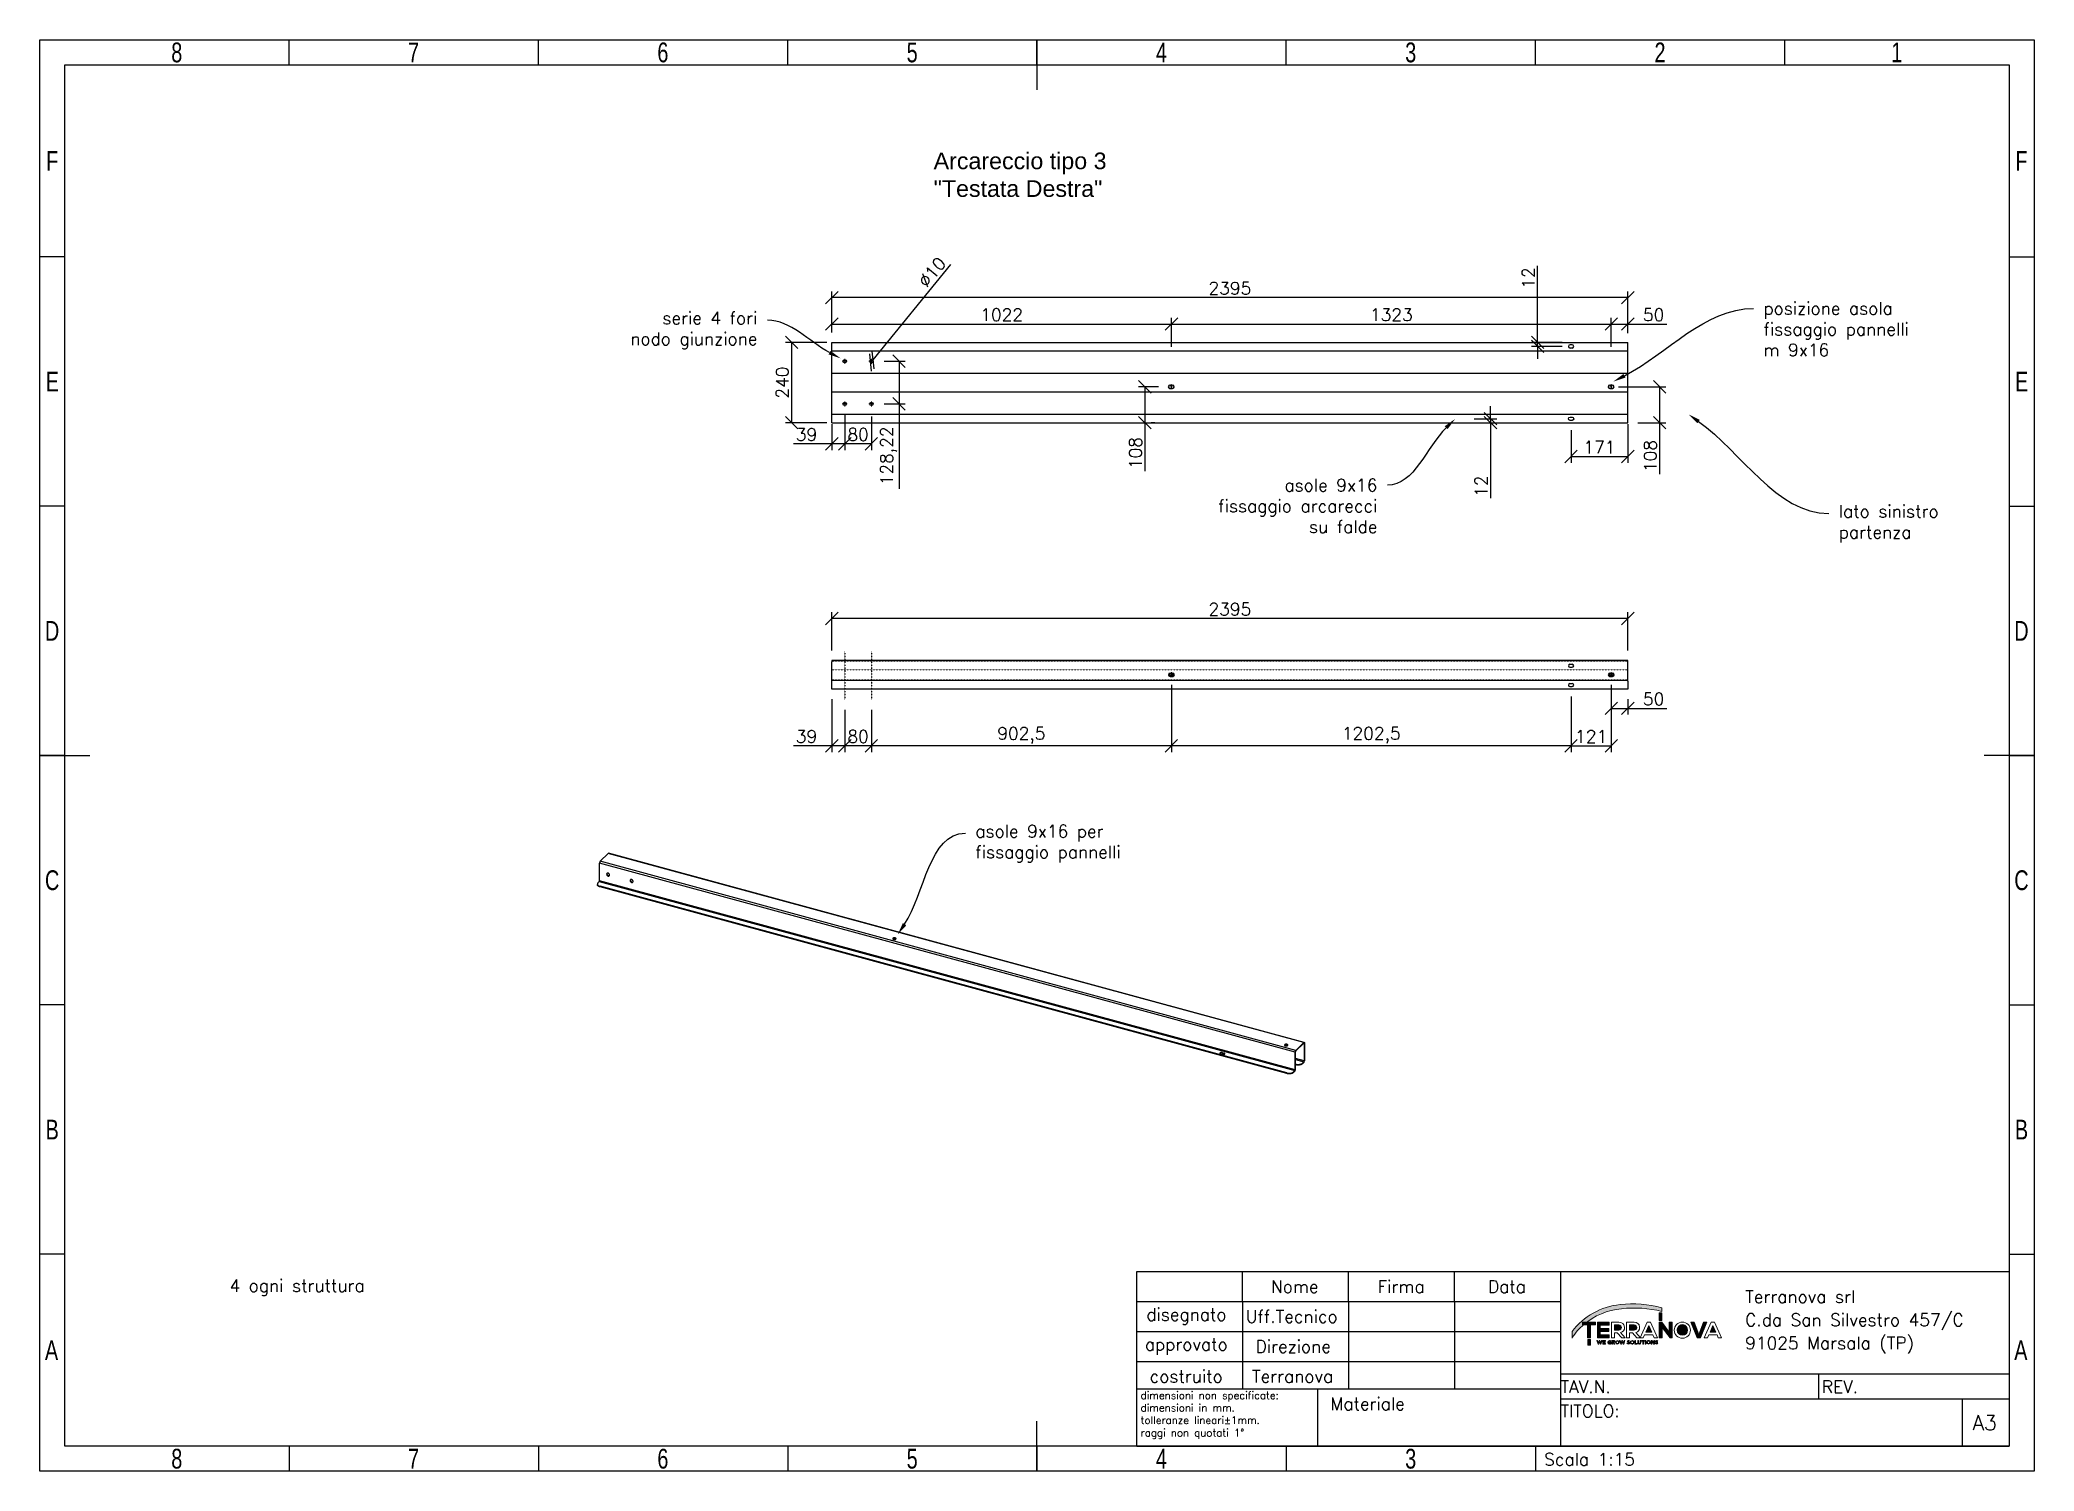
# Model space of a CAD drawing. Header units: millimetres. Extents: x -116399 to 112199, y -90759 to -31335.
# Drawn here: x -45357 to -39357, y -35640 to -31335 of the extents above; entities that cross this region are included whole.
import ezdxf
from ezdxf import colors
from ezdxf.entities.mleader import LeaderData, LeaderLine
from ezdxf.math import Vec2, Vec3

# ---------------------------------------------------------------- set-up
doc = ezdxf.new("R2010")
doc.units = ezdxf.units.MM
doc.linetypes.add('ACAD_ISO03W100', pattern=[30, 12, -18])
doc.linetypes.add('HIDDEN', pattern=[1.905, 1.27, -0.635])
doc.layers.add('Livello 1', color=7, linetype='Continuous', lineweight=0)
doc.styles.add('Annotative', font='simplex.shx', dxfattribs={"height": 2.5})
doc.styles.add('Michele', font='simplex.shx', dxfattribs={"height": 2.5})
doc.styles.add('SLDTEXTSTYLE0', font='TXT', dxfattribs={"width": 0.75})
doc.dimstyles.new('Annotative', dxfattribs={"dimscale": 0, "dimtxt": 2.5, "dimasz": 2.5, "dimexe": 1.25, "dimexo": 2, "dimtad": 1, "dimtxsty": 'Annotative', "dimblk": 'OBLIQUE', "dimcen": 2.5, "dimazin": 3, "dimtfac": 1, "dimtmove": 0, "dimatfit": 3, "dimfxl": 1})

msp = doc.modelspace()

# ---------------------------------------------------------------- texts
at = {"attachment_point": 1, "style": 'Annotative'}
for s, insert, char_height, width in [('{\\fArial|b0|i0|c0|p34;Arcareccio tipo 3\\P"Testata Destra"}', (-42667.572, -31673.941), 50, 670.48493), ('4 ogni struttura', (-44786.287, -35063.299), 37.5, 886.71767)]:
    msp.add_mtext(s, dxfattribs=dict(at, insert=insert, char_height=char_height, width=width))

# ---------------------------------------------------------------- blocks, each defined once
blk = doc.blocks.new('_Oblique')
at = {"color": 0, "linetype": 'ByBlock', "lineweight": -2}
blk.add_line((-0.5, -0.5), (0.5, 0.5), dxfattribs=at)
blk = doc.blocks.new('*D196')
at = {"color": 8, "lineweight": -2}
for p, q in [((-42973.9, -33172.1), (-42973.9, -33056.9)), ((-40578.9, -33172.1), (-40578.9, -33056.9)), ((-40578.9, -33075.6), (-42973.9, -33075.6))]:
    blk.add_line(p, q, dxfattribs=at)
at = {"layer": 'Defpoints', "color": 0}
for p in [(-42973.9, -33075.6), (-42973.9, -33202.1), (-40578.9, -33202.1)]:
    blk.add_point(p, dxfattribs=at)
at = {"color": 8, "lineweight": -2, "xscale": 37.5, "yscale": 37.5, "zscale": 37.5, "rotation": 180}
blk.add_blockref('_Oblique', (-42973.9, -33075.6), dxfattribs=at)
at = {"color": 8, "lineweight": -2, "xscale": 37.5, "yscale": 37.5, "zscale": 37.5}
blk.add_blockref('_Oblique', (-40578.9, -33075.6), dxfattribs=at)
at = {"insert": (-41776.4, -33047.5), "char_height": 37.5, "attachment_point": 5, "style": 'Annotative'}
blk.add_mtext('2395', dxfattribs=at)
blk = doc.blocks.new('*D199')
at = {"color": 8, "lineweight": -2}
for p, q in [((-40628.9, -33274.8), (-40628.9, -33364.5)), ((-40628.9, -33345.7), (-40578.9, -33345.7)), ((-40578.9, -33317.6), (-40578.9, -33364.5)), ((-40578.9, -33345.7), (-40461.9, -33345.7))]:
    blk.add_line(p, q, dxfattribs=at)
at = {"layer": 'Defpoints', "color": 0}
for p in [(-40628.9, -33244.8), (-40578.9, -33287.6), (-40578.9, -33345.7)]:
    blk.add_point(p, dxfattribs=at)
at = {"color": 8, "lineweight": -2, "xscale": 37.5, "yscale": 37.5, "zscale": 37.5, "rotation": 180}
blk.add_blockref('_Oblique', (-40628.9, -33345.7), dxfattribs=at)
at = {"color": 8, "lineweight": -2, "xscale": 37.5, "yscale": 37.5, "zscale": 37.5}
blk.add_blockref('_Oblique', (-40578.9, -33345.7), dxfattribs=at)
at = {"insert": (-40501.6, -33317.6), "char_height": 37.5, "attachment_point": 5, "style": 'Annotative'}
blk.add_mtext('50', dxfattribs=at)
blk = doc.blocks.new('*D200')
at = {"color": 8, "lineweight": -2}
for p, q in [((-40628.9, -33274.8), (-40628.9, -33477.1)), ((-40749.9, -33310.1), (-40749.9, -33477.1)), ((-40749.9, -33458.4), (-40628.9, -33458.4))]:
    blk.add_line(p, q, dxfattribs=at)
at = {"layer": 'Defpoints', "color": 0}
for p in [(-40749.9, -33280.1), (-40628.9, -33244.8), (-40628.9, -33458.4)]:
    blk.add_point(p, dxfattribs=at)
at = {"color": 8, "lineweight": -2, "xscale": 37.5, "yscale": 37.5, "zscale": 37.5, "rotation": 180}
blk.add_blockref('_Oblique', (-40749.9, -33458.4), dxfattribs=at)
at = {"color": 8, "lineweight": -2, "xscale": 37.5, "yscale": 37.5, "zscale": 37.5}
blk.add_blockref('_Oblique', (-40628.9, -33458.4), dxfattribs=at)
at = {"insert": (-40689.4, -33430.2), "char_height": 37.5, "attachment_point": 5, "style": 'Annotative'}
blk.add_mtext('121', dxfattribs=at)
blk = doc.blocks.new('*D201')
at = {"color": 8, "lineweight": -2}
for p, q in [((-41952.4, -33274.8), (-41952.4, -33477.1)), ((-40749.9, -33310.1), (-40749.9, -33477.1)), ((-40749.9, -33458.4), (-41952.4, -33458.4))]:
    blk.add_line(p, q, dxfattribs=at)
at = {"layer": 'Defpoints', "color": 0}
for p in [(-41952.4, -33244.8), (-40749.9, -33280.1), (-41952.4, -33458.4)]:
    blk.add_point(p, dxfattribs=at)
at = {"color": 8, "lineweight": -2, "xscale": 37.5, "yscale": 37.5, "zscale": 37.5, "rotation": 180}
blk.add_blockref('_Oblique', (-41952.4, -33458.4), dxfattribs=at)
at = {"color": 8, "lineweight": -2, "xscale": 37.5, "yscale": 37.5, "zscale": 37.5}
blk.add_blockref('_Oblique', (-40749.9, -33458.4), dxfattribs=at)
at = {"insert": (-41351.1, -33426.7), "char_height": 37.5, "attachment_point": 5, "style": 'Annotative'}
blk.add_mtext('1202,5', dxfattribs=at)
blk = doc.blocks.new('*D202')
at = {"color": 8, "lineweight": -2}
for p, q in [((-41952.4, -33274.8), (-41952.4, -33477.1)), ((-42854.9, -33349.8), (-42854.9, -33477.1)), ((-41952.4, -33458.4), (-42854.9, -33458.4))]:
    blk.add_line(p, q, dxfattribs=at)
at = {"layer": 'Defpoints', "color": 0}
for p in [(-41952.4, -33244.8), (-42854.9, -33319.8), (-42854.9, -33458.4)]:
    blk.add_point(p, dxfattribs=at)
at = {"color": 8, "lineweight": -2, "xscale": 37.5, "yscale": 37.5, "zscale": 37.5, "rotation": 180}
blk.add_blockref('_Oblique', (-42854.9, -33458.4), dxfattribs=at)
at = {"color": 8, "lineweight": -2, "xscale": 37.5, "yscale": 37.5, "zscale": 37.5}
blk.add_blockref('_Oblique', (-41952.4, -33458.4), dxfattribs=at)
at = {"insert": (-42403.6, -33426.7), "char_height": 37.5, "attachment_point": 5, "style": 'Annotative'}
blk.add_mtext('902,5', dxfattribs=at)
blk = doc.blocks.new('*D203')
at = {"color": 8, "lineweight": -2}
for p, q in [((-42934.9, -33349.8), (-42934.9, -33477.1)), ((-42854.9, -33349.8), (-42854.9, -33477.1)), ((-42854.9, -33458.4), (-42934.9, -33458.4))]:
    blk.add_line(p, q, dxfattribs=at)
at = {"layer": 'Defpoints', "color": 0}
for p in [(-42934.9, -33319.8), (-42854.9, -33319.8), (-42934.9, -33458.4)]:
    blk.add_point(p, dxfattribs=at)
at = {"color": 8, "lineweight": -2, "xscale": 37.5, "yscale": 37.5, "zscale": 37.5, "rotation": 180}
blk.add_blockref('_Oblique', (-42934.9, -33458.4), dxfattribs=at)
at = {"color": 8, "lineweight": -2, "xscale": 37.5, "yscale": 37.5, "zscale": 37.5}
blk.add_blockref('_Oblique', (-42854.9, -33458.4), dxfattribs=at)
at = {"insert": (-42894.9, -33430.2), "char_height": 37.5, "attachment_point": 5, "style": 'Annotative'}
blk.add_mtext('80', dxfattribs=at)
blk = doc.blocks.new('*D204')
at = {"color": 8, "lineweight": -2}
for p, q in [((-42973.9, -33317.6), (-42973.9, -33477.1)), ((-42934.9, -33349.8), (-42934.9, -33477.1)), ((-42973.9, -33458.4), (-43089, -33458.4)), ((-42934.9, -33458.4), (-42973.9, -33458.4))]:
    blk.add_line(p, q, dxfattribs=at)
at = {"layer": 'Defpoints', "color": 0}
for p in [(-42973.9, -33287.6), (-42934.9, -33319.8), (-42973.9, -33458.4)]:
    blk.add_point(p, dxfattribs=at)
at = {"color": 8, "lineweight": -2, "xscale": 37.5, "yscale": 37.5, "zscale": 37.5, "rotation": 180}
blk.add_blockref('_Oblique', (-42973.9, -33458.4), dxfattribs=at)
at = {"color": 8, "lineweight": -2, "xscale": 37.5, "yscale": 37.5, "zscale": 37.5}
blk.add_blockref('_Oblique', (-42934.9, -33458.4), dxfattribs=at)
at = {"insert": (-43050.2, -33430.2), "char_height": 37.5, "attachment_point": 5, "style": 'Annotative'}
blk.add_mtext('39', dxfattribs=at)
blk = doc.blocks.new('1_15 TERRANOVA oriz A3')
at = {"layer": 'Livello 1'}
h = blk.add_hatch(color=40, dxfattribs=at)
edge = h.paths.add_edge_path()
edge.add_spline(control_points=[(4880.3, 491), (4839.3, 502.1), (4796.6, 505.4), (4754.3, 500.9), (4696.9, 495.3), (4644.4, 465.9), (4609.7, 419.7), (4609.7, 419.7), (4609.7, 400.1), (4609.7, 400.1), (4609.7, 400.1), (4610.5, 401.6), (4610.5, 401.6), (4619.8, 416.4), (4631.4, 429.6), (4644.8, 440.7), (4676.9, 467.7), (4716.5, 484.3), (4758.2, 488.4), (4798.9, 493.1), (4840.2, 490.4), (4879.9, 480.3), (4879.9, 480.3), (4880.3, 491), (4880.3, 491)], knot_values=[0, 0, 0, 0, 1, 1, 1, 2, 2, 2, 3, 3, 3, 4, 4, 4, 5, 5, 5, 6, 6, 6, 7, 7, 7, 8, 8, 8, 8], degree=3, periodic=0)
h = blk.add_hatch(color=252, dxfattribs=at)
edge = h.paths.add_edge_path()
edge.add_spline(control_points=[(4656.7, 439.7), (4656.7, 439.7), (4641.7, 439.7), (4641.7, 439.7), (4641.7, 439.7), (4641.7, 447.8), (4641.7, 447.8), (4641.7, 447.8), (4680.6, 447.8), (4680.6, 447.8), (4680.6, 447.8), (4680.6, 439.7), (4680.6, 439.7), (4680.6, 439.7), (4665.6, 439.7), (4665.6, 439.7), (4665.6, 439.7), (4665.6, 400.5), (4665.6, 400.5), (4665.6, 400.5), (4656.7, 400.5), (4656.7, 400.5), (4656.7, 400.5), (4656.7, 439.7), (4656.7, 439.7)], knot_values=[0, 0, 0, 0, 1, 1, 1, 2, 2, 2, 3, 3, 3, 4, 4, 4, 5, 5, 5, 6, 6, 6, 7, 7, 7, 8, 8, 8, 8], degree=3, periodic=0)
h = blk.add_hatch(color=252, dxfattribs=at)
edge = h.paths.add_edge_path()
edge.add_spline(control_points=[(4721.3, 400.5), (4721.3, 400.5), (4685.9, 400.5), (4685.9, 400.5), (4685.9, 400.5), (4685.9, 447.8), (4685.9, 447.8), (4685.9, 447.8), (4721.3, 447.8), (4721.3, 447.8), (4721.3, 447.8), (4721.3, 439.1), (4721.3, 439.1), (4721.3, 439.1), (4694.8, 439.1), (4694.8, 439.1), (4694.8, 439.1), (4694.8, 428.5), (4694.8, 428.5), (4694.8, 428.5), (4720.4, 428.5), (4720.4, 428.5), (4720.4, 428.5), (4720.4, 420.2), (4720.4, 420.2), (4720.4, 420.2), (4694.8, 420.2), (4694.8, 420.2), (4694.8, 420.2), (4694.8, 409.6), (4694.8, 409.6), (4694.8, 409.6), (4721.3, 409.6), (4721.3, 409.6), (4721.3, 409.6), (4721.3, 400.5), (4721.3, 400.5)], knot_values=[0, 0, 0, 0, 1, 1, 1, 2, 2, 2, 3, 3, 3, 4, 4, 4, 5, 5, 5, 6, 6, 6, 7, 7, 7, 8, 8, 8, 9, 9, 9, 10, 10, 10, 11, 11, 11, 12, 12, 12, 12], degree=3, periodic=0)
h = blk.add_hatch(color=252, dxfattribs=at)
edge = h.paths.add_edge_path()
edge.add_spline(control_points=[(4737.1, 439.5), (4737.1, 439.5), (4737.1, 424.3), (4737.1, 424.3), (4737.1, 424.3), (4750.7, 424.3), (4750.7, 424.3), (4754.9, 424.3), (4758.3, 427.7), (4758.3, 431.9), (4758.3, 436.1), (4754.9, 439.5), (4750.7, 439.5), (4750.7, 439.5), (4737.1, 439.5), (4737.1, 439.5)], knot_values=[0, 0, 0, 0, 1, 1, 1, 2, 2, 2, 3, 3, 3, 4, 4, 4, 5, 5, 5, 5], degree=3, periodic=0)
edge = h.paths.add_edge_path(flags=0)
h = blk.add_hatch(color=252, dxfattribs=at)
edge = h.paths.add_edge_path()
edge.add_spline(control_points=[(4782.8, 439.5), (4782.8, 439.5), (4782.8, 424.3), (4782.8, 424.3), (4782.8, 424.3), (4796.3, 424.3), (4796.3, 424.3), (4800.3, 423.9), (4804, 426.8), (4804.4, 430.8), (4804.4, 431.2), (4804.5, 431.5), (4804.4, 431.9), (4804.5, 436), (4801.2, 439.4), (4797.1, 439.5), (4796.8, 439.5), (4796.6, 439.5), (4796.3, 439.5), (4796.3, 439.5), (4782.8, 439.5), (4782.8, 439.5)], knot_values=[0, 0, 0, 0, 1, 1, 1, 2, 2, 2, 3, 3, 3, 4, 4, 4, 5, 5, 5, 6, 6, 6, 7, 7, 7, 7], degree=3, periodic=0)
edge = h.paths.add_edge_path(flags=0)
h = blk.add_hatch(color=252, dxfattribs=at)
edge = h.paths.add_edge_path()
edge.add_spline(control_points=[(4840.7, 437.9), (4840.7, 437.9), (4832, 417.8), (4832, 417.8), (4832, 417.8), (4849.5, 417.8), (4849.5, 417.8), (4849.5, 417.8), (4840.7, 437.9), (4840.7, 437.9)], knot_values=[0, 0, 0, 0, 1, 1, 1, 2, 2, 2, 3, 3, 3, 3], degree=3, periodic=0)
edge = h.paths.add_edge_path(flags=0)
h = blk.add_hatch(color=74, dxfattribs=at)
h.dxf.hatch_style = 2
h.paths.add_polyline_path([(4871.4, 476.4), (4880.2, 476.4), (4880.2, 452.6), (4871.4, 452.6)])
h = blk.add_hatch(color=252, dxfattribs=at)
edge = h.paths.add_edge_path()
edge.add_spline(control_points=[(4901.8, 448.1), (4901.8, 448.1), (4910.7, 448.1), (4910.7, 448.1), (4910.7, 448.1), (4910.7, 400.5), (4910.7, 400.5), (4910.7, 400.5), (4905.4, 400.5), (4905.4, 400.5), (4905.4, 400.5), (4880.5, 432.2), (4880.5, 432.2), (4880.5, 432.2), (4880.5, 400.5), (4880.5, 400.5), (4880.5, 400.5), (4871.7, 400.5), (4871.7, 400.5), (4871.7, 400.5), (4871.7, 447.8), (4871.7, 447.8), (4871.7, 447.8), (4880.1, 447.8), (4880.1, 447.8), (4880.1, 447.8), (4902, 418.4), (4902, 418.4), (4902, 418.4), (4901.8, 448.1), (4901.8, 448.1)], knot_values=[0, 0, 0, 0, 1, 1, 1, 2, 2, 2, 3, 3, 3, 4, 4, 4, 5, 5, 5, 6, 6, 6, 7, 7, 7, 8, 8, 8, 9, 9, 9, 10, 10, 10, 10], degree=3, periodic=0)
h = blk.add_hatch(color=252, dxfattribs=at)
edge = h.paths.add_edge_path()
edge.add_spline(control_points=[(4926.2, 423.9), (4926.2, 415.3), (4933.1, 408.4), (4941.7, 408.4), (4950.3, 408.4), (4957.2, 415.3), (4957.2, 423.9), (4957.9, 432.5), (4951.6, 440), (4943, 440.7), (4934.4, 441.4), (4926.9, 435), (4926.2, 426.5), (4926.1, 425.6), (4926.1, 424.8), (4926.2, 423.9)], knot_values=[0, 0, 0, 0, 1, 1, 1, 2, 2, 2, 3, 3, 3, 4, 4, 4, 5, 5, 5, 5], degree=3, periodic=0)
edge = h.paths.add_edge_path(flags=0)
h = blk.add_hatch(color=252, dxfattribs=at)
edge = h.paths.add_edge_path()
edge.add_spline(control_points=[(4996, 400.5), (4996, 400.5), (4986.7, 400.5), (4986.7, 400.5), (4986.7, 400.5), (4967, 448.1), (4967, 448.1), (4967, 448.1), (4977, 448.1), (4977, 448.1), (4977, 448.1), (4991.2, 411), (4991.2, 411), (4991.2, 411), (5005.6, 448.1), (5005.6, 448.1), (5005.6, 448.1), (5015.6, 448.1), (5015.6, 448.1), (5015.6, 448.1), (4996, 400.5), (4996, 400.5)], knot_values=[0, 0, 0, 0, 1, 1, 1, 2, 2, 2, 3, 3, 3, 4, 4, 4, 5, 5, 5, 6, 6, 6, 7, 7, 7, 7], degree=3, periodic=0)
h = blk.add_hatch(color=252, dxfattribs=at)
edge = h.paths.add_edge_path()
edge.add_spline(control_points=[(5033.7, 437.9), (5033.7, 437.9), (5024.9, 417.8), (5024.9, 417.8), (5024.9, 417.8), (5042.5, 417.8), (5042.5, 417.8), (5042.5, 417.8), (5033.7, 437.9), (5033.7, 437.9)], knot_values=[0, 0, 0, 0, 1, 1, 1, 2, 2, 2, 3, 3, 3, 3], degree=3, periodic=0)
edge = h.paths.add_edge_path(flags=0)
h = blk.add_hatch(color=94, dxfattribs=at)
h.dxf.hatch_style = 2
h.paths.add_polyline_path([(4656.8, 395.7), (4665.6, 395.7), (4665.6, 379.3), (4656.8, 379.3)])
h = blk.add_hatch(color=74, dxfattribs=at)
h.dxf.hatch_style = 2
h.paths.add_polyline_path([(4656.8, 395.7), (4665.6, 395.7), (4665.6, 379.3), (4656.8, 379.3)])
at = {"color": 7, "linetype": 'Continuous'}
for p, q in [((0, 0), (0, 4305)), ((0, 4305), (6000, 4305)), ((750, 4230), (750, 4305)), ((1500, 4230), (1500, 4305)), ((2250, 4230), (2250, 4305)), ((3000, 4305), (3000, 4155)), ((3000, 4230), (3000, 4305)), ((3750, 4230), (3750, 4305)), ((4500, 4230), (4500, 4305)), ((5250, 4230), (5250, 4305)), ((6000, 4305), (6000, 0)), ((75, 75), (75, 4230)), ((75, 4230), (5925, 4230)), ((5925, 4230), (5925, 75)), ((75, 3652.5), (0, 3652.5)), ((5925, 3652.5), (6000, 3652.5)), ((75, 2902.5), (0, 2902.5)), ((5925, 2902.5), (6000, 2902.5)), ((0, 2152.5), (150, 2152.5)), ((75, 2152.5), (0, 2152.5)), ((6000, 2152.5), (5850, 2152.5)), ((5925, 2152.5), (6000, 2152.5)), ((75, 1402.5), (0, 1402.5)), ((5925, 1402.5), (6000, 1402.5)), ((75, 652.5), (0, 652.5)), ((5925, 652.5), (6000, 652.5)), ((3000, 0), (3000, 150)), ((5925, 75), (75, 75)), ((750, 75), (750, 0)), ((1500, 75), (1500, 0)), ((2250, 75), (2250, 0)), ((3000, 75), (3000, 0)), ((3750, 75), (3750, 0)), ((4500, 75), (4500, 0)), ((6000, 0), (0, 0))]:
    blk.add_line(p, q, dxfattribs=at)
for p, q in [((3300, 75), (3300, 600)), ((3300, 600), (5925, 600)), ((3618.7, 510), (3618.7, 600)), ((3937.5, 510), (3937.5, 600)), ((4256.2, 510), (4256.2, 600)), ((4575, 600), (4575, 75)), ((5925, 600), (5925, 75)), ((3300, 510), (4575, 510)), ((3618.7, 510), (3618.7, 247.5)), ((3937.5, 510), (3937.5, 247.5)), ((4256.2, 510), (4256.2, 247.5)), ((3300, 420), (4575, 420)), ((3300, 330), (4575, 330)), ((3300, 247.5), (4575, 247.5)), ((3844.2, 247.5), (3844.2, 75)), ((5925, 291.3), (4575, 291.3)), ((5352.5, 216.3), (5352.5, 291.3)), ((5925, 216.3), (4575, 216.3)), ((5783.7, 216.3), (5783.7, 75)), ((3300, 75), (5925, 75))]:
    blk.add_line(p, q)
at = {"layer": 'Livello 1'}
for points in [[(4871.4, 476.4), (4880.2, 476.4), (4880.2, 452.6), (4871.4, 452.6)], [(4656.8, 395.7), (4665.6, 395.7), (4665.6, 379.3), (4656.8, 379.3)], [(4656.8, 395.7), (4665.6, 395.7), (4665.6, 379.3), (4656.8, 379.3)]]:
    blk.add_lwpolyline(points, close=True, dxfattribs=at)
for points, knots in [([(4880.3, 491), (4839.3, 502.1), (4796.6, 505.4), (4754.3, 500.9), (4696.9, 495.3), (4644.4, 465.9), (4609.7, 419.7), (4609.7, 419.7), (4609.7, 400.1), (4609.7, 400.1), (4609.7, 400.1), (4610.5, 401.6), (4610.5, 401.6), (4619.8, 416.4), (4631.4, 429.6), (4644.8, 440.7), (4676.9, 467.7), (4716.5, 484.3), (4758.2, 488.4), (4798.9, 493.1), (4840.2, 490.4), (4879.9, 480.3), (4879.9, 480.3), (4880.3, 491), (4880.3, 491)], [0, 0, 0, 0, 1, 1, 1, 2, 2, 2, 3, 3, 3, 4, 4, 4, 5, 5, 5, 6, 6, 6, 7, 7, 7, 8, 8, 8, 8]), ([(4656.7, 439.7), (4656.7, 439.7), (4641.7, 439.7), (4641.7, 439.7), (4641.7, 439.7), (4641.7, 447.8), (4641.7, 447.8), (4641.7, 447.8), (4680.6, 447.8), (4680.6, 447.8), (4680.6, 447.8), (4680.6, 439.7), (4680.6, 439.7), (4680.6, 439.7), (4665.6, 439.7), (4665.6, 439.7), (4665.6, 439.7), (4665.6, 400.5), (4665.6, 400.5), (4665.6, 400.5), (4656.7, 400.5), (4656.7, 400.5), (4656.7, 400.5), (4656.7, 439.7), (4656.7, 439.7)], [0, 0, 0, 0, 1, 1, 1, 2, 2, 2, 3, 3, 3, 4, 4, 4, 5, 5, 5, 6, 6, 6, 7, 7, 7, 8, 8, 8, 8]), ([(4721.3, 400.5), (4721.3, 400.5), (4685.9, 400.5), (4685.9, 400.5), (4685.9, 400.5), (4685.9, 447.8), (4685.9, 447.8), (4685.9, 447.8), (4721.3, 447.8), (4721.3, 447.8), (4721.3, 447.8), (4721.3, 439.1), (4721.3, 439.1), (4721.3, 439.1), (4694.8, 439.1), (4694.8, 439.1), (4694.8, 439.1), (4694.8, 428.5), (4694.8, 428.5), (4694.8, 428.5), (4720.4, 428.5), (4720.4, 428.5), (4720.4, 428.5), (4720.4, 420.2), (4720.4, 420.2), (4720.4, 420.2), (4694.8, 420.2), (4694.8, 420.2), (4694.8, 420.2), (4694.8, 409.6), (4694.8, 409.6), (4694.8, 409.6), (4721.3, 409.6), (4721.3, 409.6), (4721.3, 409.6), (4721.3, 400.5), (4721.3, 400.5)], [0, 0, 0, 0, 1, 1, 1, 2, 2, 2, 3, 3, 3, 4, 4, 4, 5, 5, 5, 6, 6, 6, 7, 7, 7, 8, 8, 8, 9, 9, 9, 10, 10, 10, 11, 11, 11, 12, 12, 12, 12]), ([(4770.1, 400.5), (4770.1, 400.5), (4759.5, 400.5), (4759.5, 400.5), (4759.5, 400.5), (4745.7, 416.3), (4745.7, 416.3), (4745.7, 416.3), (4737.1, 416.3), (4737.1, 416.3), (4737.1, 416.3), (4737.1, 400.5), (4737.1, 400.5), (4737.1, 400.5), (4728.2, 400.5), (4728.2, 400.5), (4728.2, 400.5), (4728.2, 448.1), (4728.2, 448.1), (4728.2, 448.1), (4750.7, 448.1), (4750.7, 448.1), (4759.5, 448.7), (4767.1, 442.2), (4767.7, 433.4), (4767.8, 433), (4767.8, 432.6), (4767.8, 432.2), (4768.3, 424.9), (4763.1, 418.4), (4755.8, 417.3), (4755.8, 417.3), (4770.1, 401.1), (4770.1, 401.1), (4770.1, 401.1), (4770.1, 400.5), (4770.1, 400.5)], [0, 0, 0, 0, 1, 1, 1, 2, 2, 2, 3, 3, 3, 4, 4, 4, 5, 5, 5, 6, 6, 6, 7, 7, 7, 8, 8, 8, 9, 9, 9, 10, 10, 10, 11, 11, 11, 12, 12, 12, 12]), ([(4737.1, 439.5), (4737.1, 439.5), (4737.1, 424.3), (4737.1, 424.3), (4737.1, 424.3), (4750.7, 424.3), (4750.7, 424.3), (4754.9, 424.3), (4758.3, 427.7), (4758.3, 431.9), (4758.3, 436.1), (4754.9, 439.5), (4750.7, 439.5), (4750.7, 439.5), (4737.1, 439.5), (4737.1, 439.5)], [0, 0, 0, 0, 1, 1, 1, 2, 2, 2, 3, 3, 3, 4, 4, 4, 5, 5, 5, 5]), ([(4815.7, 400.5), (4815.7, 400.5), (4805.1, 400.5), (4805.1, 400.5), (4805.1, 400.5), (4791.4, 416.3), (4791.4, 416.3), (4791.4, 416.3), (4782.8, 416.3), (4782.8, 416.3), (4782.8, 416.3), (4782.8, 400.5), (4782.8, 400.5), (4782.8, 400.5), (4773.7, 400.5), (4773.7, 400.5), (4773.7, 400.5), (4773.7, 448.1), (4773.7, 448.1), (4773.7, 448.1), (4796.2, 448.1), (4796.2, 448.1), (4804.9, 448.7), (4812.5, 442.2), (4813.2, 433.4), (4813.2, 433), (4813.2, 432.6), (4813.2, 432.2), (4813.8, 424.9), (4808.5, 418.4), (4801.3, 417.3), (4801.3, 417.3), (4815.6, 401.1), (4815.6, 401.1), (4815.6, 401.1), (4815.7, 400.5), (4815.7, 400.5)], [0, 0, 0, 0, 1, 1, 1, 2, 2, 2, 3, 3, 3, 4, 4, 4, 5, 5, 5, 6, 6, 6, 7, 7, 7, 8, 8, 8, 9, 9, 9, 10, 10, 10, 11, 11, 11, 12, 12, 12, 12]), ([(4782.8, 439.5), (4782.8, 439.5), (4782.8, 424.3), (4782.8, 424.3), (4782.8, 424.3), (4796.3, 424.3), (4796.3, 424.3), (4800.3, 423.9), (4804, 426.8), (4804.4, 430.8), (4804.4, 431.2), (4804.5, 431.5), (4804.4, 431.9), (4804.5, 436), (4801.2, 439.4), (4797.1, 439.5), (4796.8, 439.5), (4796.6, 439.5), (4796.3, 439.5), (4796.3, 439.5), (4782.8, 439.5), (4782.8, 439.5)], [0, 0, 0, 0, 1, 1, 1, 2, 2, 2, 3, 3, 3, 4, 4, 4, 5, 5, 5, 6, 6, 6, 7, 7, 7, 7]), ([(4853.1, 409.5), (4853.1, 409.5), (4828.2, 409.5), (4828.2, 409.5), (4828.2, 409.5), (4824.1, 400.5), (4824.1, 400.5), (4824.1, 400.5), (4814.5, 400.5), (4814.5, 400.5), (4814.5, 400.5), (4835.7, 447.8), (4835.7, 447.8), (4835.7, 447.8), (4845.4, 447.8), (4845.4, 447.8), (4845.4, 447.8), (4866.6, 400.5), (4866.6, 400.5), (4866.6, 400.5), (4856.9, 400.5), (4856.9, 400.5), (4856.9, 400.5), (4853.1, 409.5), (4853.1, 409.5)], [0, 0, 0, 0, 1, 1, 1, 2, 2, 2, 3, 3, 3, 4, 4, 4, 5, 5, 5, 6, 6, 6, 7, 7, 7, 8, 8, 8, 8]), ([(4840.7, 437.9), (4840.7, 437.9), (4832, 417.8), (4832, 417.8), (4832, 417.8), (4849.5, 417.8), (4849.5, 417.8), (4849.5, 417.8), (4840.7, 437.9), (4840.7, 437.9)], [0, 0, 0, 0, 1, 1, 1, 2, 2, 2, 3, 3, 3, 3]), ([(4901.8, 448.1), (4901.8, 448.1), (4910.7, 448.1), (4910.7, 448.1), (4910.7, 448.1), (4910.7, 400.5), (4910.7, 400.5), (4910.7, 400.5), (4905.4, 400.5), (4905.4, 400.5), (4905.4, 400.5), (4880.5, 432.2), (4880.5, 432.2), (4880.5, 432.2), (4880.5, 400.5), (4880.5, 400.5), (4880.5, 400.5), (4871.7, 400.5), (4871.7, 400.5), (4871.7, 400.5), (4871.7, 447.8), (4871.7, 447.8), (4871.7, 447.8), (4880.1, 447.8), (4880.1, 447.8), (4880.1, 447.8), (4902, 418.4), (4902, 418.4), (4902, 418.4), (4901.8, 448.1), (4901.8, 448.1)], [0, 0, 0, 0, 1, 1, 1, 2, 2, 2, 3, 3, 3, 4, 4, 4, 5, 5, 5, 6, 6, 6, 7, 7, 7, 8, 8, 8, 9, 9, 9, 10, 10, 10, 10]), ([(4966, 423.9), (4966, 410.5), (4955.2, 399.6), (4941.7, 399.6), (4928.3, 399.6), (4917.4, 410.4), (4917.4, 423.8), (4917.4, 423.9), (4917.4, 423.9), (4917.4, 423.9), (4917.4, 437.3), (4928.3, 448.2), (4941.7, 448.2), (4955.1, 448.2), (4966, 437.4), (4966, 424), (4966, 423.9), (4966, 423.9), (4966, 423.9)], [0, 0, 0, 0, 1, 1, 1, 2, 2, 2, 3, 3, 3, 4, 4, 4, 5, 5, 5, 6, 6, 6, 6]), ([(4926.2, 423.9), (4926.2, 415.3), (4933.1, 408.4), (4941.7, 408.4), (4950.3, 408.4), (4957.2, 415.3), (4957.2, 423.9), (4957.9, 432.5), (4951.6, 440), (4943, 440.7), (4934.4, 441.4), (4926.9, 435), (4926.2, 426.5), (4926.1, 425.6), (4926.1, 424.8), (4926.2, 423.9)], [0, 0, 0, 0, 1, 1, 1, 2, 2, 2, 3, 3, 3, 4, 4, 4, 5, 5, 5, 5]), ([(4996, 400.5), (4996, 400.5), (4986.7, 400.5), (4986.7, 400.5), (4986.7, 400.5), (4967, 448.1), (4967, 448.1), (4967, 448.1), (4977, 448.1), (4977, 448.1), (4977, 448.1), (4991.2, 411), (4991.2, 411), (4991.2, 411), (5005.6, 448.1), (5005.6, 448.1), (5005.6, 448.1), (5015.6, 448.1), (5015.6, 448.1), (5015.6, 448.1), (4996, 400.5), (4996, 400.5)], [0, 0, 0, 0, 1, 1, 1, 2, 2, 2, 3, 3, 3, 4, 4, 4, 5, 5, 5, 6, 6, 6, 7, 7, 7, 7]), ([(5046.1, 409.5), (5046.1, 409.5), (5021.4, 409.5), (5021.4, 409.5), (5021.4, 409.5), (5017.1, 400.5), (5017.1, 400.5), (5017.1, 400.5), (5007.6, 400.5), (5007.6, 400.5), (5007.6, 400.5), (5028.8, 447.8), (5028.8, 447.8), (5028.8, 447.8), (5038.5, 447.8), (5038.5, 447.8), (5038.5, 447.8), (5059.7, 400.5), (5059.7, 400.5), (5059.7, 400.5), (5049.9, 400.5), (5049.9, 400.5), (5049.9, 400.5), (5046.1, 409.5), (5046.1, 409.5)], [0, 0, 0, 0, 1, 1, 1, 2, 2, 2, 3, 3, 3, 4, 4, 4, 5, 5, 5, 6, 6, 6, 7, 7, 7, 8, 8, 8, 8]), ([(5033.7, 437.9), (5033.7, 437.9), (5024.9, 417.8), (5024.9, 417.8), (5024.9, 417.8), (5042.5, 417.8), (5042.5, 417.8), (5042.5, 417.8), (5033.7, 437.9), (5033.7, 437.9)], [0, 0, 0, 0, 1, 1, 1, 2, 2, 2, 3, 3, 3, 3]), ([(4684.5, 392.9), (4684.5, 392.9), (4686.5, 392.9), (4686.5, 392.9), (4686.5, 392.9), (4689.1, 385), (4689.1, 385), (4689.1, 385), (4691.7, 392.9), (4691.7, 392.9), (4691.7, 392.9), (4693.3, 392.9), (4693.3, 392.9), (4693.3, 392.9), (4696, 385), (4696, 385), (4696, 385), (4698.5, 392.9), (4698.5, 392.9), (4698.5, 392.9), (4700.5, 392.9), (4700.5, 392.9), (4700.5, 392.9), (4696.8, 382.3), (4696.8, 382.3), (4696.8, 382.3), (4695.1, 382.3), (4695.1, 382.3), (4695.1, 382.3), (4692.5, 390), (4692.5, 390), (4692.5, 390), (4689.9, 382.3), (4689.9, 382.3), (4689.9, 382.3), (4688.2, 382.3), (4688.2, 382.3), (4688.2, 382.3), (4684.5, 392.9), (4684.5, 392.9)], [0, 0, 0, 0, 1, 1, 1, 2, 2, 2, 3, 3, 3, 4, 4, 4, 5, 5, 5, 6, 6, 6, 7, 7, 7, 8, 8, 8, 9, 9, 9, 10, 10, 10, 11, 11, 11, 12, 12, 12, 13, 13, 13, 13]), ([(4702.6, 392.9), (4702.6, 392.9), (4710.5, 392.9), (4710.5, 392.9), (4710.5, 392.9), (4710.5, 391.2), (4710.5, 391.2), (4710.5, 391.2), (4704.4, 391.2), (4704.4, 391.2), (4704.4, 391.2), (4704.4, 388.4), (4704.4, 388.4), (4704.4, 388.4), (4709.7, 388.4), (4709.7, 388.4), (4709.7, 388.4), (4709.7, 386.8), (4709.7, 386.8), (4709.7, 386.8), (4704.4, 386.8), (4704.4, 386.8), (4704.4, 386.8), (4704.4, 383.8), (4704.4, 383.8), (4704.4, 383.8), (4710.6, 383.8), (4710.6, 383.8), (4710.6, 383.8), (4710.6, 382.2), (4710.6, 382.2), (4710.6, 382.2), (4702.6, 382.2), (4702.6, 382.2), (4702.6, 382.2), (4702.6, 392.9), (4702.6, 392.9)], [0, 0, 0, 0, 1, 1, 1, 2, 2, 2, 3, 3, 3, 4, 4, 4, 5, 5, 5, 6, 6, 6, 7, 7, 7, 8, 8, 8, 9, 9, 9, 10, 10, 10, 11, 11, 11, 12, 12, 12, 12]), ([(4717.2, 387.5), (4717.2, 387.5), (4717.2, 387.5), (4717.2, 387.5), (4717.2, 390.4), (4719.6, 392.8), (4722.5, 392.8), (4724, 392.9), (4725.5, 392.3), (4726.6, 391.4), (4726.6, 391.4), (4725.4, 389.9), (4725.4, 389.9), (4724.6, 390.7), (4723.5, 391.1), (4722.4, 391.1), (4720.4, 391), (4718.9, 389.3), (4719, 387.3), (4719, 387.3), (4719, 387.3), (4719, 387.3), (4718.8, 385.3), (4720.3, 383.6), (4722.3, 383.4), (4722.4, 383.4), (4722.5, 383.4), (4722.6, 383.4), (4723.5, 383.4), (4724.4, 383.7), (4725.2, 384.3), (4725.2, 384.3), (4725.2, 386.3), (4725.2, 386.3), (4725.2, 386.3), (4722.4, 386.3), (4722.4, 386.3), (4722.4, 386.3), (4722.4, 387.9), (4722.4, 387.9), (4722.4, 387.9), (4727, 387.9), (4727, 387.9), (4727, 387.9), (4727, 383.4), (4727, 383.4), (4725.8, 382.3), (4724.2, 381.7), (4722.5, 381.7), (4719.6, 381.7), (4717.2, 384.1), (4717.2, 387), (4717.2, 387.2), (4717.2, 387.3), (4717.2, 387.5)], [0, 0, 0, 0, 1, 1, 1, 2, 2, 2, 3, 3, 3, 4, 4, 4, 5, 5, 5, 6, 6, 6, 7, 7, 7, 8, 8, 8, 9, 9, 9, 10, 10, 10, 11, 11, 11, 12, 12, 12, 13, 13, 13, 14, 14, 14, 15, 15, 15, 16, 16, 16, 17, 17, 17, 18, 18, 18, 18]), ([(4729.9, 392.9), (4729.9, 392.9), (4734.6, 392.9), (4734.6, 392.9), (4735.8, 392.9), (4736.9, 392.6), (4737.7, 391.8), (4738.3, 391.2), (4738.6, 390.4), (4738.6, 389.5), (4738.6, 389.5), (4738.6, 389.5), (4738.6, 389.5), (4738.7, 388), (4737.6, 386.6), (4736.1, 386.3), (4736.1, 386.3), (4738.9, 382.3), (4738.9, 382.3), (4738.9, 382.3), (4736.7, 382.3), (4736.7, 382.3), (4736.7, 382.3), (4734, 386), (4734, 386), (4734, 386), (4731.6, 386), (4731.6, 386), (4731.6, 386), (4731.6, 382.3), (4731.6, 382.3), (4731.6, 382.3), (4729.8, 382.3), (4729.8, 382.3), (4729.8, 382.3), (4729.9, 392.9), (4729.9, 392.9)], [0, 0, 0, 0, 1, 1, 1, 2, 2, 2, 3, 3, 3, 4, 4, 4, 5, 5, 5, 6, 6, 6, 7, 7, 7, 8, 8, 8, 9, 9, 9, 10, 10, 10, 11, 11, 11, 12, 12, 12, 12]), ([(4734.5, 387.6), (4735.9, 387.6), (4736.7, 388.3), (4736.7, 389.3), (4736.7, 389.3), (4736.7, 389.3), (4736.7, 389.3), (4736.7, 390.5), (4735.9, 391.1), (4734.5, 391.1), (4734.5, 391.1), (4731.7, 391.1), (4731.7, 391.1), (4731.7, 391.1), (4731.7, 387.5), (4731.7, 387.5), (4731.7, 387.5), (4734.5, 387.6), (4734.5, 387.6)], [0, 0, 0, 0, 1, 1, 1, 2, 2, 2, 3, 3, 3, 4, 4, 4, 5, 5, 5, 6, 6, 6, 6]), ([(4740.6, 387.5), (4740.6, 387.5), (4740.6, 387.5), (4740.6, 387.5), (4740.9, 390.6), (4743.7, 392.8), (4746.8, 392.5), (4749.4, 392.3), (4751.5, 390.2), (4751.8, 387.5), (4751.8, 387.5), (4751.8, 387.5), (4751.8, 387.5), (4751.9, 384.6), (4749.7, 382.1), (4746.8, 381.9), (4746.6, 381.9), (4746.4, 381.9), (4746.2, 381.9), (4743.3, 381.8), (4740.8, 384), (4740.6, 386.9), (4740.6, 387.1), (4740.6, 387.3), (4740.6, 387.5)], [0, 0, 0, 0, 1, 1, 1, 2, 2, 2, 3, 3, 3, 4, 4, 4, 5, 5, 5, 6, 6, 6, 7, 7, 7, 8, 8, 8, 8]), ([(4749.8, 387.5), (4749.8, 387.5), (4749.8, 387.5), (4749.8, 387.5), (4749.9, 389.5), (4748.4, 391.2), (4746.3, 391.3), (4746.3, 391.3), (4746.2, 391.3), (4746.2, 391.3), (4744.2, 391.3), (4742.6, 389.7), (4742.6, 387.7), (4742.6, 387.6), (4742.6, 387.6), (4742.6, 387.5), (4742.6, 387.5), (4742.6, 387.5), (4742.6, 387.5), (4742.5, 385.5), (4744.1, 383.8), (4746.1, 383.7), (4746.1, 383.7), (4746.2, 383.7), (4746.2, 383.7), (4748.2, 383.7), (4749.8, 385.3), (4749.8, 387.3), (4749.8, 387.3), (4749.8, 387.4), (4749.8, 387.5)], [0, 0, 0, 0, 1, 1, 1, 2, 2, 2, 3, 3, 3, 4, 4, 4, 5, 5, 5, 6, 6, 6, 7, 7, 7, 8, 8, 8, 9, 9, 9, 10, 10, 10, 10]), ([(4752.9, 392.9), (4752.9, 392.9), (4754.9, 392.9), (4754.9, 392.9), (4754.9, 392.9), (4757.5, 385), (4757.5, 385), (4757.5, 385), (4760, 392.9), (4760, 392.9), (4760, 392.9), (4761.6, 392.9), (4761.6, 392.9), (4761.6, 392.9), (4764.3, 385), (4764.3, 385), (4764.3, 385), (4766.8, 392.9), (4766.8, 392.9), (4766.8, 392.9), (4768.8, 392.9), (4768.8, 392.9), (4768.8, 392.9), (4765.1, 382.3), (4765.1, 382.3), (4765.1, 382.3), (4763.4, 382.3), (4763.4, 382.3), (4763.4, 382.3), (4760.8, 390), (4760.8, 390), (4760.8, 390), (4758.2, 382.3), (4758.2, 382.3), (4758.2, 382.3), (4756.6, 382.3), (4756.6, 382.3), (4756.6, 382.3), (4752.9, 392.9), (4752.9, 392.9)], [0, 0, 0, 0, 1, 1, 1, 2, 2, 2, 3, 3, 3, 4, 4, 4, 5, 5, 5, 6, 6, 6, 7, 7, 7, 8, 8, 8, 9, 9, 9, 10, 10, 10, 11, 11, 11, 12, 12, 12, 13, 13, 13, 13]), ([(4774.9, 383.7), (4774.9, 383.7), (4776.1, 385.1), (4776.1, 385.1), (4777, 384.2), (4778.2, 383.7), (4779.4, 383.7), (4780.6, 383.7), (4781.3, 384.2), (4781.3, 385.1), (4781.3, 385.1), (4781.3, 385.1), (4781.3, 385.1), (4781.3, 385.9), (4780.9, 386.2), (4778.9, 386.7), (4777, 387.2), (4775.3, 387.9), (4775.3, 389.9), (4775.3, 389.9), (4775.3, 389.9), (4775.3, 389.9), (4775.4, 391.7), (4776.9, 393.1), (4778.8, 393.1), (4778.8, 393.1), (4778.9, 393.1), (4779, 393), (4780.4, 393.1), (4781.8, 392.6), (4782.9, 391.7), (4782.9, 391.7), (4781.9, 390.2), (4781.9, 390.2), (4781.1, 390.9), (4780.1, 391.3), (4779, 391.4), (4777.9, 391.4), (4777.2, 390.8), (4777.2, 390.1), (4777.2, 390.1), (4777.2, 390.1), (4777.2, 390.1), (4777.2, 389.2), (4777.7, 388.9), (4779.8, 388.4), (4781.9, 387.9), (4783.2, 387), (4783.2, 385.3), (4783.2, 385.3), (4783.2, 385.3), (4783.2, 385.3), (4783.2, 383.3), (4781.6, 382.1), (4779.4, 382.1), (4777.8, 382.1), (4776.2, 382.6), (4774.9, 383.7)], [0, 0, 0, 0, 1, 1, 1, 2, 2, 2, 3, 3, 3, 4, 4, 4, 5, 5, 5, 6, 6, 6, 7, 7, 7, 8, 8, 8, 9, 9, 9, 10, 10, 10, 11, 11, 11, 12, 12, 12, 13, 13, 13, 14, 14, 14, 15, 15, 15, 16, 16, 16, 17, 17, 17, 18, 18, 18, 19, 19, 19, 19]), ([(4785.1, 387.5), (4785.1, 387.5), (4785.1, 387.5), (4785.1, 387.5), (4785.4, 390.6), (4788.2, 392.8), (4791.3, 392.5), (4793.9, 392.3), (4796, 390.2), (4796.3, 387.5), (4796.3, 387.5), (4796.3, 387.5), (4796.3, 387.5), (4796.4, 384.6), (4794.2, 382.1), (4791.3, 381.9), (4791.1, 381.9), (4790.9, 381.9), (4790.7, 381.9), (4787.8, 381.8), (4785.3, 384), (4785.1, 386.9), (4785.1, 387.1), (4785.1, 387.3), (4785.1, 387.5)], [0, 0, 0, 0, 1, 1, 1, 2, 2, 2, 3, 3, 3, 4, 4, 4, 5, 5, 5, 6, 6, 6, 7, 7, 7, 8, 8, 8, 8]), ([(4794.3, 387.5), (4794.3, 387.5), (4794.3, 387.5), (4794.3, 387.5), (4794.4, 389.5), (4792.8, 391.2), (4790.7, 391.3), (4790.7, 391.3), (4790.7, 391.3), (4790.7, 391.3), (4788.7, 391.3), (4787.1, 389.7), (4787.1, 387.7), (4787.1, 387.6), (4787.1, 387.6), (4787.1, 387.5), (4787.1, 387.5), (4787.1, 387.5), (4787.1, 387.5), (4787, 385.5), (4788.6, 383.8), (4790.6, 383.7), (4790.6, 383.7), (4790.7, 383.7), (4790.7, 383.7), (4792.7, 383.7), (4794.3, 385.3), (4794.3, 387.3), (4794.3, 387.3), (4794.3, 387.4), (4794.3, 387.5), (4794.3, 387.5), (4794.3, 387.5), (4794.3, 387.5)], [0, 0, 0, 0, 1, 1, 1, 2, 2, 2, 3, 3, 3, 4, 4, 4, 5, 5, 5, 6, 6, 6, 7, 7, 7, 8, 8, 8, 9, 9, 9, 10, 10, 10, 11, 11, 11, 11]), ([(4798.7, 392.9), (4798.7, 392.9), (4800.6, 392.9), (4800.6, 392.9), (4800.6, 392.9), (4800.6, 383.9), (4800.6, 383.9), (4800.6, 383.9), (4806.2, 383.9), (4806.2, 383.9), (4806.2, 383.9), (4806.2, 382.2), (4806.2, 382.2), (4806.2, 382.2), (4798.7, 382.2), (4798.7, 382.2), (4798.7, 382.2), (4798.7, 392.9), (4798.7, 392.9)], [0, 0, 0, 0, 1, 1, 1, 2, 2, 2, 3, 3, 3, 4, 4, 4, 5, 5, 5, 6, 6, 6, 6]), ([(4807.9, 386.7), (4807.9, 386.7), (4807.9, 392.9), (4807.9, 392.9), (4807.9, 392.9), (4809.8, 392.9), (4809.8, 392.9), (4809.8, 392.9), (4809.8, 386.8), (4809.8, 386.8), (4809.8, 384.8), (4810.8, 383.7), (4812.5, 383.7), (4814.2, 383.7), (4815.2, 384.7), (4815.2, 386.7), (4815.2, 386.7), (4815.2, 392.9), (4815.2, 392.9), (4815.2, 392.9), (4817.1, 392.9), (4817.1, 392.9), (4817.1, 392.9), (4817.1, 386.8), (4817.1, 386.8), (4817.4, 384.4), (4815.6, 382.3), (4813.3, 382), (4813, 382), (4812.7, 382), (4812.5, 382), (4810.1, 381.8), (4808.1, 383.6), (4807.9, 385.9), (4807.9, 386.2), (4807.9, 386.4), (4807.9, 386.7)], [0, 0, 0, 0, 1, 1, 1, 2, 2, 2, 3, 3, 3, 4, 4, 4, 5, 5, 5, 6, 6, 6, 7, 7, 7, 8, 8, 8, 9, 9, 9, 10, 10, 10, 11, 11, 11, 12, 12, 12, 12]), ([(4822.4, 391.1), (4822.4, 391.1), (4819.1, 391.1), (4819.1, 391.1), (4819.1, 391.1), (4819.1, 392.9), (4819.1, 392.9), (4819.1, 392.9), (4827.7, 392.9), (4827.7, 392.9), (4827.7, 392.9), (4827.7, 391.1), (4827.7, 391.1), (4827.7, 391.1), (4824.3, 391.1), (4824.3, 391.1), (4824.3, 391.1), (4824.3, 382.2), (4824.3, 382.2), (4824.3, 382.2), (4822.4, 382.2), (4822.4, 382.2), (4822.4, 382.2), (4822.4, 391.1), (4822.4, 391.1)], [0, 0, 0, 0, 1, 1, 1, 2, 2, 2, 3, 3, 3, 4, 4, 4, 5, 5, 5, 6, 6, 6, 7, 7, 7, 8, 8, 8, 8]), ([(4830, 392.9), (4830, 392.9), (4831.9, 392.9), (4831.9, 392.9), (4831.9, 392.9), (4831.9, 382.3), (4831.9, 382.3), (4831.9, 382.3), (4830.1, 382.3), (4830.1, 382.3), (4830.1, 382.3), (4830, 392.9), (4830, 392.9)], [0, 0, 0, 0, 1, 1, 1, 2, 2, 2, 3, 3, 3, 4, 4, 4, 4]), ([(4834.4, 387.5), (4834.4, 387.5), (4834.4, 387.5), (4834.4, 387.5), (4834.4, 390.6), (4836.9, 393.1), (4840, 393.1), (4843.1, 393.1), (4845.6, 390.6), (4845.6, 387.5), (4845.6, 387.5), (4845.6, 387.5), (4845.6, 387.5), (4845.6, 384.4), (4843.1, 381.9), (4840, 381.9), (4836.9, 381.9), (4834.4, 384.4), (4834.4, 387.5)], [0, 0, 0, 0, 1, 1, 1, 2, 2, 2, 3, 3, 3, 4, 4, 4, 5, 5, 5, 6, 6, 6, 6]), ([(4843.7, 387.5), (4843.7, 387.5), (4843.7, 387.5), (4843.7, 387.5), (4843.7, 389.5), (4842.1, 391.2), (4840.1, 391.3), (4840, 391.3), (4840, 391.3), (4840, 391.3), (4838, 391.3), (4836.4, 389.7), (4836.4, 387.7), (4836.4, 387.6), (4836.4, 387.6), (4836.4, 387.5), (4836.4, 387.5), (4836.4, 387.5), (4836.4, 387.5), (4836.2, 385.5), (4837.6, 383.7), (4839.6, 383.4), (4841.6, 383.2), (4843.4, 384.6), (4843.7, 386.6), (4843.7, 386.9), (4843.7, 387.2), (4843.7, 387.5)], [0, 0, 0, 0, 1, 1, 1, 2, 2, 2, 3, 3, 3, 4, 4, 4, 5, 5, 5, 6, 6, 6, 7, 7, 7, 8, 8, 8, 9, 9, 9, 9]), ([(4848, 392.9), (4848, 392.9), (4849.8, 392.9), (4849.8, 392.9), (4849.8, 392.9), (4855.5, 385.5), (4855.5, 385.5), (4855.5, 385.5), (4855.5, 392.9), (4855.5, 392.9), (4855.5, 392.9), (4857.4, 392.9), (4857.4, 392.9), (4857.4, 392.9), (4857.4, 382.3), (4857.4, 382.3), (4857.4, 382.3), (4855.8, 382.3), (4855.8, 382.3), (4855.8, 382.3), (4849.9, 389.9), (4849.9, 389.9), (4849.9, 389.9), (4849.9, 382.3), (4849.9, 382.3), (4849.9, 382.3), (4848, 382.3), (4848, 382.3), (4848, 382.3), (4848, 392.9), (4848, 392.9)], [0, 0, 0, 0, 1, 1, 1, 2, 2, 2, 3, 3, 3, 4, 4, 4, 5, 5, 5, 6, 6, 6, 7, 7, 7, 8, 8, 8, 9, 9, 9, 10, 10, 10, 10]), ([(4859.6, 383.7), (4859.6, 383.7), (4860.7, 385.1), (4860.7, 385.1), (4861.6, 384.2), (4862.8, 383.7), (4864.1, 383.7), (4865.2, 383.7), (4866, 384.2), (4866, 385.1), (4866, 385.1), (4866, 385.1), (4866, 385.1), (4866, 385.9), (4865.6, 386.2), (4863.6, 386.7), (4861.5, 387.2), (4860, 387.9), (4860, 389.9), (4860, 389.9), (4860, 389.9), (4860, 389.9), (4860.1, 391.7), (4861.6, 393.1), (4863.4, 393.1), (4863.5, 393.1), (4863.6, 393.1), (4863.7, 393), (4865.1, 393.1), (4866.4, 392.6), (4867.5, 391.7), (4867.5, 391.7), (4866.5, 390.2), (4866.5, 390.2), (4865.7, 390.9), (4864.7, 391.3), (4863.6, 391.4), (4862.5, 391.4), (4861.9, 390.8), (4861.9, 390.1), (4861.9, 390.1), (4861.9, 390.1), (4861.9, 390.1), (4861.9, 389.2), (4862.4, 388.9), (4864.4, 388.4), (4866.4, 387.9), (4867.8, 387), (4867.8, 385.3), (4867.8, 385.3), (4867.8, 385.3), (4867.8, 385.3), (4867.8, 383.3), (4866.3, 382.1), (4864, 382.1), (4862.4, 382.1), (4860.8, 382.6), (4859.6, 383.7)], [0, 0, 0, 0, 1, 1, 1, 2, 2, 2, 3, 3, 3, 4, 4, 4, 5, 5, 5, 6, 6, 6, 7, 7, 7, 8, 8, 8, 9, 9, 9, 10, 10, 10, 11, 11, 11, 12, 12, 12, 13, 13, 13, 14, 14, 14, 15, 15, 15, 16, 16, 16, 17, 17, 17, 18, 18, 18, 19, 19, 19, 19])]:
    blk.add_open_spline(points, degree=3, knots=knots, dxfattribs=at)
at = {"style": 'Michele'}
for s, height, p in [('Nome', 37.5, (3704, 536.2)), ('Firma', 37.5, (4024.6, 536.2)), ('Data', 37.5, (4356.7, 536.2)), ('Terranova srl', 37.5, (5130.7, 505.8)), ('disegnato', 37.5, (3329, 452.5)), ('Uff.Tecnico', 37.5, (3628.1, 446.2)), ('C.da San Silvestro 457/C', 37.5, (5130.7, 436.2)), ('approvato', 37.5, (3324.6, 362.5)), ('Direzione', 37.5, (3657.6, 356.2)), ('91025 Marsala (TP)', 37.5, (5130.7, 366.5)), ('costruito', 37.5, (3338.8, 266.2)), ('Terranova', 37.5, (3646.9, 266.2)), ('dimensioni non specificate:', 22.5, (3311.9, 216.8)), ('TAV.N.', 37.5, (4575, 235.1)), ('REV.', 37.5, (5361.2, 235.1)), ('dimensioni in mm.', 22.5, (3311.9, 179.3)), ('Materiale', 37.5, (3883.1, 183.7)), ('TITOLO:', 37.5, (4575, 162.2)), ('tolleranze lineari±1mm.', 22.5, (3311.9, 141.8)), ('raggi non quotati 1°', 22.5, (3311.9, 104.3)), ('A3', 45, (5814.7, 123.2)), ('Scala 1:15', 37.5, (4525.7, 16.7))]:
    blk.add_text(s, height=height, dxfattribs=at).set_placement(p)
at = {"color": 7, "linetype": 'Continuous', "char_height": 59.5, "attachment_point": 2, "style": 'SLDTEXTSTYLE0'}
for s, insert in [('8', (411.9, 4297.1)), ('7', (1124.4, 4297.1)), ('6', (1874.4, 4297.1)), ('5', (2624.4, 4297.1)), ('4', (3374.4, 4297.1)), ('3', (4124.4, 4297.1)), ('2', (4874.4, 4297.1)), ('1', (5586.9, 4297.1)), ('F', (36.9, 3970.8)), ('F', (5961.9, 3970.8)), ('E', (37.6, 3307.1)), ('E', (5962.6, 3307.1)), ('D', (36.8, 2557.1)), ('D', (5961.8, 2557.1)), ('C', (36.9, 1807.1)), ('C', (5961.9, 1807.1)), ('B', (37.1, 1057.1)), ('B', (5962.1, 1057.1)), ('A', (35.1, 393.3)), ('A', (5960.1, 393.3)), ('8', (411.9, 67.1)), ('7', (1124.4, 67.1)), ('6', (1874.4, 67.1)), ('5', (2624.4, 67.1)), ('4', (3374.4, 67.1)), ('3', (4124.4, 67.1))]:
    blk.add_mtext(s, dxfattribs=dict(at, insert=insert))
blk = doc.blocks.new('SW_CENTERMARKSYMBOL_0')
at = {"color": 0, "linetype": 'Continuous', "lineweight": 18}
for p, q in [((-5, 0), (-7.5, 0)), ((0, 0), (-2.5, 0)), ((0, 5), (0, 7.5)), ((0, 0), (0, 2.5)), ((0, 0), (0, -2.5)), ((0, 0), (2.5, 0)), ((5, 0), (7.5, 0)), ((0, -5), (0, -7.5))]:
    blk.add_line(p, q, dxfattribs=at)
blk = doc.blocks.new('SW_CENTERMARKSYMBOL_1')
at = {"color": 0, "linetype": 'Continuous', "lineweight": 18}
for p, q in [((-5, 0), (-7.5, 0)), ((0, 0), (-2.5, 0)), ((0, 5), (0, 7.5)), ((0, 0), (0, 2.5)), ((0, 0), (0, -2.5)), ((0, 0), (2.5, 0)), ((5, 0), (7.5, 0)), ((0, -5), (0, -7.5))]:
    blk.add_line(p, q, dxfattribs=at)
blk = doc.blocks.new('SW_CENTERMARKSYMBOL_2')
at = {"color": 0, "linetype": 'Continuous', "lineweight": 18}
for p, q in [((-5, 0), (-7.5, 0)), ((0, 0), (-2.5, 0)), ((0, 5), (0, 7.5)), ((0, 0), (0, 2.5)), ((0, 0), (0, -2.5)), ((0, 0), (2.5, 0)), ((5, 0), (7.5, 0)), ((0, -5), (0, -7.5))]:
    blk.add_line(p, q, dxfattribs=at)
blk = doc.blocks.new('SW_CENTERMARKSYMBOL_3')
at = {"color": 0, "linetype": 'Continuous', "lineweight": 18}
for p, q in [((-5, 0), (-7.5, 0)), ((0, 0), (-2.5, 0)), ((0, 5), (0, 7.5)), ((0, 0), (0, 2.5)), ((0, 0), (0, -2.5)), ((0, 0), (2.5, 0)), ((5, 0), (7.5, 0)), ((0, -5), (0, -7.5))]:
    blk.add_line(p, q, dxfattribs=at)
blk = doc.blocks.new('SW_CENTERMARKSYMBOL_4')
at = {"color": 0, "linetype": 'Continuous', "lineweight": 18}
for p, q in [((-5, 0), (-7.5, 0)), ((0, 0), (-2.5, 0)), ((0, 5), (0, 7.5)), ((0, 0), (0, 2.5)), ((0, 0), (0, -2.5)), ((0, 0), (2.5, 0)), ((5, 0), (7.5, 0)), ((0, -5), (0, -7.5))]:
    blk.add_line(p, q, dxfattribs=at)
blk = doc.blocks.new('SW_CENTERMARKSYMBOL_5')
at = {"color": 0, "linetype": 'Continuous', "lineweight": 18}
for p, q in [((-5, 0), (-7.5, 0)), ((0, 0), (-2.5, 0)), ((0, 5), (0, 7.5)), ((0, 0), (0, 2.5)), ((0, 0), (0, -2.5)), ((0, 0), (2.5, 0)), ((5, 0), (7.5, 0)), ((0, -5), (0, -7.5))]:
    blk.add_line(p, q, dxfattribs=at)
blk = doc.blocks.new('*D388')
at = {"color": 8, "lineweight": -2}
for p, q in [((-42988.9, -32245), (-43113.6, -32245)), ((-43094.9, -32245), (-43094.9, -32486.5)), ((-42988.9, -32486.5), (-43113.6, -32486.5))]:
    blk.add_line(p, q, dxfattribs=at)
at = {"layer": 'Defpoints', "color": 0}
for p in [(-42958.9, -32245), (-43094.9, -32486.5), (-42958.9, -32486.5)]:
    blk.add_point(p, dxfattribs=at)
at = {"color": 8, "lineweight": -2, "xscale": 37.5, "yscale": 37.5, "zscale": 37.5}
for p, rotation in [((-43094.9, -32245), 90), ((-43094.9, -32486.5), 270)]:
    blk.add_blockref('_Oblique', p, dxfattribs=dict(at, rotation=rotation))
at = {"insert": (-43123, -32365.8), "char_height": 37.5, "attachment_point": 5, "rotation": 90, "style": 'Annotative'}
blk.add_mtext('240', dxfattribs=at)
blk = doc.blocks.new('*D389')
at = {"color": 8, "lineweight": -2}
for p, q in [((-40607.4, -32378.5), (-40464.6, -32378.5)), ((-40483.4, -32378.5), (-40483.4, -32486.5)), ((-40548.9, -32486.5), (-40464.6, -32486.5)), ((-40483.4, -32486.5), (-40483.4, -32640.9))]:
    blk.add_line(p, q, dxfattribs=at)
at = {"layer": 'Defpoints', "color": 0}
for p in [(-40637.4, -32378.5), (-40578.9, -32486.5), (-40483.4, -32486.5)]:
    blk.add_point(p, dxfattribs=at)
at = {"color": 8, "lineweight": -2, "xscale": 37.5, "yscale": 37.5, "zscale": 37.5}
for p, rotation in [((-40483.4, -32378.5), 90), ((-40483.4, -32486.5), 270)]:
    blk.add_blockref('_Oblique', p, dxfattribs=dict(at, rotation=rotation))
at = {"insert": (-40511.5, -32586.9), "char_height": 37.5, "attachment_point": 5, "rotation": 90, "style": 'Annotative'}
blk.add_mtext('108', dxfattribs=at)
blk = doc.blocks.new('*D390')
at = {"color": 8, "lineweight": -2}
for p, q in [((-40749.9, -32509.4), (-40749.9, -32606.8)), ((-40578.9, -32490.7), (-40578.9, -32606.8)), ((-40749.9, -32588.1), (-40578.9, -32588.1))]:
    blk.add_line(p, q, dxfattribs=at)
at = {"layer": 'Defpoints', "color": 0}
for p in [(-40749.9, -32479.4), (-40578.9, -32460.7), (-40578.9, -32588.1)]:
    blk.add_point(p, dxfattribs=at)
at = {"color": 8, "lineweight": -2, "xscale": 37.5, "yscale": 37.5, "zscale": 37.5, "rotation": 180}
blk.add_blockref('_Oblique', (-40749.9, -32588.1), dxfattribs=at)
at = {"color": 8, "lineweight": -2, "xscale": 37.5, "yscale": 37.5, "zscale": 37.5}
blk.add_blockref('_Oblique', (-40578.9, -32588.1), dxfattribs=at)
at = {"insert": (-40664.4, -32560), "char_height": 37.5, "attachment_point": 5, "style": 'Annotative'}
blk.add_mtext('171', dxfattribs=at)
blk = doc.blocks.new('*D391')
at = {"color": 8, "lineweight": -2}
for p, q in [((-42816.4, -32301.6), (-42752.8, -32301.6)), ((-42771.6, -32301.6), (-42771.6, -32429.9)), ((-42816.4, -32429.9), (-42752.8, -32429.9)), ((-42771.6, -32429.9), (-42771.6, -32685))]:
    blk.add_line(p, q, dxfattribs=at)
at = {"layer": 'Defpoints', "color": 0}
for p in [(-42846.4, -32301.6), (-42846.4, -32429.9), (-42771.6, -32429.9)]:
    blk.add_point(p, dxfattribs=at)
at = {"color": 8, "lineweight": -2, "xscale": 37.5, "yscale": 37.5, "zscale": 37.5}
for p, rotation in [((-42771.6, -32301.6), 90), ((-42771.6, -32429.9), 270)]:
    blk.add_blockref('_Oblique', p, dxfattribs=dict(at, rotation=rotation))
at = {"insert": (-42803.3, -32586.3), "char_height": 37.5, "attachment_point": 5, "rotation": 90, "style": 'Annotative'}
blk.add_mtext('128,22', dxfattribs=at)
blk = doc.blocks.new('*D392')
at = {"color": 8, "lineweight": -2}
for p, q in [((-42934.9, -32467.4), (-42934.9, -32568.9)), ((-42854.9, -32467.4), (-42854.9, -32568.9)), ((-42854.9, -32550.2), (-42934.9, -32550.2))]:
    blk.add_line(p, q, dxfattribs=at)
at = {"layer": 'Defpoints', "color": 0}
for p in [(-42934.9, -32437.4), (-42854.9, -32437.4), (-42934.9, -32550.2)]:
    blk.add_point(p, dxfattribs=at)
at = {"color": 8, "lineweight": -2, "xscale": 37.5, "yscale": 37.5, "zscale": 37.5, "rotation": 180}
blk.add_blockref('_Oblique', (-42934.9, -32550.2), dxfattribs=at)
at = {"color": 8, "lineweight": -2, "xscale": 37.5, "yscale": 37.5, "zscale": 37.5}
blk.add_blockref('_Oblique', (-42854.9, -32550.2), dxfattribs=at)
at = {"insert": (-42894.9, -32522.1), "char_height": 37.5, "attachment_point": 5, "style": 'Annotative'}
blk.add_mtext('80', dxfattribs=at)
blk = doc.blocks.new('*D393')
at = {"color": 8, "lineweight": -2}
for p, q in [((-42934.9, -32459.9), (-42934.9, -32568.9)), ((-42973.9, -32490.7), (-42973.9, -32568.9)), ((-42973.9, -32550.2), (-43089, -32550.2)), ((-42934.9, -32550.2), (-42973.9, -32550.2))]:
    blk.add_line(p, q, dxfattribs=at)
at = {"layer": 'Defpoints', "color": 0}
for p in [(-42934.9, -32429.9), (-42973.9, -32460.7), (-42973.9, -32550.2)]:
    blk.add_point(p, dxfattribs=at)
at = {"color": 8, "lineweight": -2, "xscale": 37.5, "yscale": 37.5, "zscale": 37.5, "rotation": 180}
blk.add_blockref('_Oblique', (-42973.9, -32550.2), dxfattribs=at)
at = {"color": 8, "lineweight": -2, "xscale": 37.5, "yscale": 37.5, "zscale": 37.5}
blk.add_blockref('_Oblique', (-42934.9, -32550.2), dxfattribs=at)
at = {"insert": (-43050.2, -32522.1), "char_height": 37.5, "attachment_point": 5, "style": 'Annotative'}
blk.add_mtext('39', dxfattribs=at)
blk = doc.blocks.new('*D394')
at = {"color": 8, "lineweight": -2}
for p in [(-42616.9, -32010.3), (-42857, -32305.5)]:
    blk.add_line(p, (-42850.7, -32297.8), dxfattribs=at)
at = {"layer": 'Defpoints', "color": 0}
for p in [(-42857, -32305.5), (-42850.7, -32297.8)]:
    blk.add_point(p, dxfattribs=at)
at = {"color": 8, "lineweight": -2, "xscale": 37.5, "yscale": 37.5, "zscale": 37.5}
for p, rotation in [((-42857, -32305.5), 50.88339541190019), ((-42850.7, -32297.8), 230.8833954119002)]:
    blk.add_blockref('_Oblique', p, dxfattribs=dict(at, rotation=rotation))
at = {"insert": (-42672.3, -32033.8), "char_height": 37.5, "attachment_point": 5, "rotation": 50.8834, "style": 'Annotative'}
blk.add_mtext('∅10', dxfattribs=at)
blk = doc.blocks.new('*D395')
at = {"color": 8, "lineweight": -2}
for p, q in [((-40992.3, -32474.5), (-40992.3, -32437)), ((-41040.9, -32474.5), (-40973.5, -32474.5)), ((-41040.9, -32486.5), (-40973.5, -32486.5)), ((-40992.3, -32474.5), (-40992.3, -32486.5)), ((-40992.3, -32486.5), (-40992.3, -32713.9))]:
    blk.add_line(p, q, dxfattribs=at)
at = {"layer": 'Defpoints', "color": 0}
for p in [(-41070.9, -32474.5), (-41070.9, -32486.5), (-40992.3, -32486.5)]:
    blk.add_point(p, dxfattribs=at)
at = {"color": 8, "lineweight": -2, "xscale": 37.5, "yscale": 37.5, "zscale": 37.5}
for p, rotation in [((-40992.3, -32474.5), 270), ((-40992.3, -32486.5), 90)]:
    blk.add_blockref('_Oblique', p, dxfattribs=dict(at, rotation=rotation))
at = {"insert": (-41020.4, -32677.7), "char_height": 37.5, "attachment_point": 5, "rotation": 90, "style": 'Annotative'}
blk.add_mtext('12', dxfattribs=at)
blk = doc.blocks.new('*D396')
at = {"color": 8, "lineweight": -2}
for p, q in [((-40850.3, -32245), (-40850.3, -32015)), ((-40776.8, -32245), (-40869, -32245)), ((-40776.8, -32257), (-40869, -32257)), ((-40850.3, -32257), (-40850.3, -32245)), ((-40850.3, -32257), (-40850.3, -32294.5))]:
    blk.add_line(p, q, dxfattribs=at)
at = {"layer": 'Defpoints', "color": 0}
for p in [(-40850.3, -32257), (-40746.8, -32245), (-40746.8, -32257)]:
    blk.add_point(p, dxfattribs=at)
at = {"color": 8, "lineweight": -2, "xscale": 37.5, "yscale": 37.5, "zscale": 37.5}
for p, rotation in [((-40850.3, -32245), 270), ((-40850.3, -32257), 90)]:
    blk.add_blockref('_Oblique', p, dxfattribs=dict(at, rotation=rotation))
at = {"insert": (-40878.4, -32051.2), "char_height": 37.5, "attachment_point": 5, "rotation": 90, "style": 'Annotative'}
blk.add_mtext('12', dxfattribs=at)
blk = doc.blocks.new('*D397')
at = {"color": 8, "lineweight": -2}
for p, q in [((-41991.4, -32378.5), (-42051, -32378.5)), ((-42032.2, -32378.5), (-42032.2, -32486.5)), ((-42032.2, -32486.5), (-42032.2, -32632)), ((-42002.2, -32486.5), (-42013.5, -32486.5))]:
    blk.add_line(p, q, dxfattribs=at)
at = {"layer": 'Defpoints', "color": 0}
for p in [(-41961.4, -32378.5), (-42032.2, -32486.5), (-42032.2, -32486.5)]:
    blk.add_point(p, dxfattribs=at)
at = {"color": 8, "lineweight": -2, "xscale": 37.5, "yscale": 37.5, "zscale": 37.5}
for p, rotation in [((-42032.2, -32378.5), 90), ((-42032.2, -32486.5), 270)]:
    blk.add_blockref('_Oblique', p, dxfattribs=dict(at, rotation=rotation))
at = {"insert": (-42060.3, -32578), "char_height": 37.5, "attachment_point": 5, "rotation": 90, "style": 'Annotative'}
blk.add_mtext('108', dxfattribs=at)
blk = doc.blocks.new('*D384')
at = {"color": 8, "lineweight": -2}
for p, q in [((-42973.9, -32215), (-42973.9, -32091.5)), ((-40578.9, -32217), (-40578.9, -32091.5)), ((-40578.9, -32110.3), (-42973.9, -32110.3))]:
    blk.add_line(p, q, dxfattribs=at)
at = {"layer": 'Defpoints', "color": 0}
for p in [(-42973.9, -32110.3), (-42973.9, -32245), (-40578.9, -32247)]:
    blk.add_point(p, dxfattribs=at)
at = {"color": 8, "lineweight": -2, "xscale": 37.5, "yscale": 37.5, "zscale": 37.5, "rotation": 180}
blk.add_blockref('_Oblique', (-42973.9, -32110.3), dxfattribs=at)
at = {"color": 8, "lineweight": -2, "xscale": 37.5, "yscale": 37.5, "zscale": 37.5}
blk.add_blockref('_Oblique', (-40578.9, -32110.3), dxfattribs=at)
at = {"insert": (-41776.4, -32082.1), "char_height": 37.5, "attachment_point": 5, "style": 'Annotative'}
blk.add_mtext('2395', dxfattribs=at)
blk = doc.blocks.new('*D385')
at = {"color": 8, "lineweight": -2}
for p, q in [((-42973.9, -32215), (-42973.9, -32171.1)), ((-42973.9, -32189.9), (-41951.9, -32189.9)), ((-41951.9, -32257.8), (-41951.9, -32171.1))]:
    blk.add_line(p, q, dxfattribs=at)
at = {"layer": 'Defpoints', "color": 0}
for p in [(-41951.9, -32189.9), (-42973.9, -32245), (-41951.9, -32287.8)]:
    blk.add_point(p, dxfattribs=at)
at = {"color": 8, "lineweight": -2, "xscale": 37.5, "yscale": 37.5, "zscale": 37.5, "rotation": 180}
blk.add_blockref('_Oblique', (-42973.9, -32189.9), dxfattribs=at)
at = {"color": 8, "lineweight": -2, "xscale": 37.5, "yscale": 37.5, "zscale": 37.5}
blk.add_blockref('_Oblique', (-41951.9, -32189.9), dxfattribs=at)
at = {"insert": (-42462.9, -32161.8), "char_height": 37.5, "attachment_point": 5, "style": 'Annotative'}
blk.add_mtext('1022', dxfattribs=at)
blk = doc.blocks.new('*D386')
at = {"color": 8, "lineweight": -2}
for p, q in [((-41951.9, -32257.8), (-41951.9, -32171.1)), ((-41951.9, -32189.9), (-40628.9, -32189.9)), ((-40628.9, -32257.8), (-40628.9, -32171.1))]:
    blk.add_line(p, q, dxfattribs=at)
at = {"layer": 'Defpoints', "color": 0}
for p in [(-40628.9, -32189.9), (-41951.9, -32287.8), (-40628.9, -32287.8)]:
    blk.add_point(p, dxfattribs=at)
at = {"color": 8, "lineweight": -2, "xscale": 37.5, "yscale": 37.5, "zscale": 37.5, "rotation": 180}
blk.add_blockref('_Oblique', (-41951.9, -32189.9), dxfattribs=at)
at = {"color": 8, "lineweight": -2, "xscale": 37.5, "yscale": 37.5, "zscale": 37.5}
blk.add_blockref('_Oblique', (-40628.9, -32189.9), dxfattribs=at)
at = {"insert": (-41290.4, -32161.8), "char_height": 37.5, "attachment_point": 5, "style": 'Annotative'}
blk.add_mtext('1323', dxfattribs=at)
blk = doc.blocks.new('*D387')
at = {"color": 8, "lineweight": -2}
for p, q in [((-40628.9, -32257.8), (-40628.9, -32171.1)), ((-40628.9, -32189.9), (-40578.9, -32189.9)), ((-40578.9, -32215), (-40578.9, -32171.1)), ((-40578.9, -32189.9), (-40461.9, -32189.9))]:
    blk.add_line(p, q, dxfattribs=at)
at = {"layer": 'Defpoints', "color": 0}
for p in [(-40578.9, -32189.9), (-40578.9, -32245), (-40628.9, -32287.8)]:
    blk.add_point(p, dxfattribs=at)
at = {"color": 8, "lineweight": -2, "xscale": 37.5, "yscale": 37.5, "zscale": 37.5, "rotation": 180}
blk.add_blockref('_Oblique', (-40628.9, -32189.9), dxfattribs=at)
at = {"color": 8, "lineweight": -2, "xscale": 37.5, "yscale": 37.5, "zscale": 37.5}
blk.add_blockref('_Oblique', (-40578.9, -32189.9), dxfattribs=at)
at = {"insert": (-40501.6, -32161.8), "char_height": 37.5, "attachment_point": 5, "style": 'Annotative'}
blk.add_mtext('50', dxfattribs=at)

# ---------------------------------------------------------------- dimensions: what is measured, and where the dimension line sits
dim = msp.add_diameter_dim_2p(p1=(-42857.022, -32305.527), p2=(-42850.713, -32297.768), dimstyle='Annotative', override={"dimscale": 0, "dimtix": 0, "dimtofl": 1, "dimtmove": 0, "dimatfit": 3})
dim.commit()
dim.dimension.update_dxf_attribs({"geometry": '*D394', "text_midpoint": (-42650.466, -32051.511), "dimtype": 131})
for base, p1, p2, picture, middle in [((-40850.264, -32257.039), (-40746.817, -32245.039), (-40746.817, -32257.039), '*D396', (-40850.264, -32051.183)), ((-42771.598, -32429.865), (-42846.367, -32301.647), (-42846.367, -32429.865), '*D391', (-42771.598, -32586.322)), ((-40483.373, -32486.473), (-40637.367, -32378.473), (-40578.867, -32486.473), '*D389', (-40483.373, -32586.92)), ((-40992.278, -32486.473), (-41070.867, -32474.473), (-41070.867, -32486.473), '*D395', (-40992.278, -32677.717))]:
    dim = msp.add_linear_dim(base=base, p1=p1, p2=p2, angle=90, dimstyle='Annotative', override={"dimscale": 0, "dimtix": 0, "dimtofl": 1, "dimtmove": 0, "dimatfit": 3})
    dim.commit()
    dim.dimension.update_dxf_attribs({"geometry": picture, "text_midpoint": middle, "dimtype": 128})
at = {"color": 1}
dim = msp.add_linear_dim(base=(-42973.867, -32110.27), p1=(-40578.867, -32247.039), p2=(-42973.867, -32245.039), angle=180, dimstyle='Annotative', override={"dimscale": 0, "dimtix": 0, "dimtofl": 1, "dimtmove": 0, "dimatfit": 3}, dxfattribs=at)
dim.commit()
dim.dimension.update_dxf_attribs({"geometry": '*D384', "text_midpoint": (-41776.367, -32082.145)})
for base, p1, p2, angle, picture, middle in [((-41951.867, -32189.895), (-42973.867, -32245.039), (-41951.867, -32287.756), 180, '*D385', (-42462.867, -32161.77)), ((-40628.867, -32189.895), (-41951.867, -32287.756), (-40628.867, -32287.756), 180, '*D386', (-41290.367, -32161.77)), ((-40578.867, -32189.895), (-40628.867, -32287.756), (-40578.867, -32245.039), 180, '*D387', (-40501.635, -32161.77)), ((-42032.216, -32486.473), (-41961.367, -32378.473), (-42032.216, -32486.473), 90, '*D397', (-42060.341, -32577.991)), ((-42973.867, -32550.193), (-42934.867, -32429.865), (-42973.867, -32460.669), 180, '*D393', (-43050.206, -32522.068)), ((-42934.867, -32550.193), (-42854.867, -32437.365), (-42934.867, -32437.365), 180, '*D392', (-42894.867, -32522.068)), ((-40578.867, -32588.08), (-40749.867, -32479.423), (-40578.867, -32460.669), 180, '*D390', (-40664.367, -32559.955))]:
    dim = msp.add_linear_dim(base=base, p1=p1, p2=p2, angle=angle, dimstyle='Annotative', override={"dimscale": 0, "dimtix": 0, "dimtofl": 1, "dimtmove": 0, "dimatfit": 3})
    dim.commit()
    dim.dimension.update_dxf_attribs({"geometry": picture, "text_midpoint": middle})
dim = msp.add_linear_dim(base=(-43094.89, -32486.473), p1=(-42958.867, -32245.039), p2=(-42958.867, -32486.473), angle=90, text='240', dimstyle='Annotative', override={"dimscale": 0, "dimtix": 0, "dimtofl": 1, "dimtmove": 0, "dimatfit": 3})
dim.commit()
dim.dimension.update_dxf_attribs({"geometry": '*D388', "text_midpoint": (-43123.015, -32365.756)})
for base, p1, p2, picture, middle in [((-42973.867, -33075.632), (-40578.867, -33202.081), (-42973.867, -33202.081), '*D196', (-41776.367, -33047.507)), ((-42973.867, -33458.367), (-42934.867, -33319.834), (-42973.867, -33287.581), '*D204', (-43050.206, -33430.242)), ((-42854.867, -33458.367), (-41952.367, -33244.798), (-42854.867, -33319.834), '*D202', (-42403.617, -33426.671)), ((-41952.367, -33458.367), (-40749.867, -33280.081), (-41952.367, -33244.798), '*D201', (-41351.117, -33426.671)), ((-40628.867, -33458.367), (-40749.867, -33280.081), (-40628.867, -33244.798), '*D200', (-40689.367, -33430.242)), ((-40578.867, -33345.74), (-40628.867, -33244.798), (-40578.867, -33287.581), '*D199', (-40501.635, -33317.615)), ((-42934.867, -33458.367), (-42854.867, -33319.834), (-42934.867, -33319.834), '*D203', (-42894.867, -33430.242))]:
    dim = msp.add_linear_dim(base=base, p1=p1, p2=p2, dimstyle='Annotative', override={"dimscale": 0, "dimtix": 0, "dimtofl": 1, "dimtmove": 0, "dimatfit": 3}, dxfattribs=at)
    dim.commit()
    dim.dimension.update_dxf_attribs({"geometry": picture, "text_midpoint": middle})

# ---------------------------------------------------------------- linework, layer by layer
at = {"color": 7, "linetype": 'Continuous', "lineweight": 25}
for p, q in [((-42973.867, -32486.473), (-42973.867, -32245.039)), ((-42973.867, -32245.039), (-40578.867, -32245.039)), ((-40746.817, -32252.089), (-40752.917, -32252.089)), ((-40746.817, -32261.989), (-40752.917, -32261.989)), ((-40578.867, -32486.473), (-40578.867, -32245.039)), ((-41956.867, -32373.473), (-41948.867, -32373.473)), ((-41956.867, -32383.473), (-41948.867, -32383.473)), ((-40633.367, -32373.473), (-40625.367, -32373.473)), ((-40633.367, -32383.473), (-40625.367, -32383.473)), ((-42973.867, -32486.473), (-40578.867, -32486.473)), ((-41956.367, -33239.798), (-41948.367, -33239.798)), ((-40632.867, -33239.798), (-40624.867, -33239.798)), ((-41956.367, -33249.798), (-41948.367, -33249.798)), ((-40632.867, -33249.798), (-40624.867, -33249.798)), ((-41580.188, -34379.686), (-43672.722, -33810.98)), ((-43672.722, -33864.125), (-43672.722, -33810.98)), ((-43670.855, -33805.73), (-43646.587, -33782.043)), ((-41578.322, -34374.435), (-43670.855, -33805.73)), ((-41554.054, -34350.749), (-43646.587, -33782.043)), ((-41553.004, -34350.318), (-43645.538, -33781.612)), ((-43679.356, -33874.227), (-43679.356, -33875.942)), ((-43677.622, -33870.622), (-43673.655, -33866.75)), ((-43673.655, -33866.75), (-41581.122, -34435.456)), ((-41580.188, -34432.831), (-43672.722, -33864.125)), ((-41605.355, -34442.555), (-43671.356, -33881.06)), ((-43671.356, -33881.06), (-43671.356, -33882.774)), ((-41605.355, -34444.269), (-43671.356, -33882.774)), ((-41579.255, -34378.775), (-41580.188, -34379.686)), ((-41580.188, -34432.831), (-41580.188, -34379.686)), ((-41579.255, -34431.919), (-41579.255, -34378.775)), ((-41578.322, -34374.435), (-41554.054, -34350.749)), ((-41578.322, -34376.15), (-41554.054, -34352.463)), ((-41578.322, -34374.435), (-41578.322, -34376.15)), ((-41553.12, -34353.267), (-41554.494, -34352.893)), ((-41554.054, -34352.463), (-41554.054, -34350.749)), ((-41552.187, -34352.356), (-41553.12, -34353.267)), ((-41553.12, -34353.267), (-41553.12, -34406.411)), ((-41552.187, -34352.356), (-41552.187, -34405.5)), ((-41803.884, -34385.537), (-41798.489, -34387.003)), ((-41799.264, -34381.027), (-41793.869, -34382.494)), ((-41799.264, -34381.027), (-41799.264, -34382.742)), ((-41799.264, -34382.742), (-41793.869, -34384.208)), ((-41793.869, -34384.208), (-41793.869, -34382.494)), ((-41581.122, -34435.456), (-41585.089, -34439.328)), ((-41581.122, -34437.17), (-41585.089, -34441.042)), ((-41585.089, -34439.328), (-41585.089, -34441.042)), ((-41581.122, -34435.456), (-41581.122, -34437.17)), ((-41580.188, -34432.831), (-41579.255, -34431.919)), ((-41553.12, -34406.411), (-41579.255, -34399.308)), ((-41579.255, -34402.187), (-41554.054, -34409.036)), ((-41578.287, -34416.135), (-41579.255, -34415.872)), ((-41578.287, -34417.85), (-41579.255, -34417.587)), ((-41578.287, -34417.85), (-41578.287, -34416.135)), ((-41554.054, -34409.036), (-41558.02, -34412.908)), ((-41554.054, -34410.751), (-41558.02, -34414.622)), ((-41558.02, -34412.908), (-41558.02, -34414.622)), ((-41554.054, -34409.036), (-41554.054, -34410.751)), ((-41553.12, -34406.411), (-41552.187, -34405.5)), ((-41605.355, -34444.269), (-41605.355, -34442.555))]:
    msp.add_line(p, q, dxfattribs=at)
msp.add_line((-42973.867, -32486.473), (-42973.867, -32245.039))
at = {"color": 7, "linetype": 'HIDDEN'}
for p, q in [((-40578.867, -32270.843), (-42973.867, -32270.843)), ((-42973.867, -32337.452), (-40578.867, -32337.452)), ((-42973.867, -32394.06), (-40578.867, -32394.06))]:
    msp.add_line(p, q, dxfattribs=at)
at = {"color": 5}
for p, q in [((-41952.867, -32373.473), (-41952.867, -32383.473)), ((-40629.367, -32373.473), (-40629.367, -32383.473)), ((-41952.367, -33239.798), (-41952.367, -33249.798)), ((-40628.867, -33239.798), (-40628.867, -33249.798))]:
    msp.add_line(p, q, dxfattribs=at)
at = {"color": 7, "linetype": 'Continuous'}
msp.add_line((-42973.867, -32460.669), (-40578.867, -32460.669), dxfattribs=at)
at = {"color": 1, "linetype": 'ACAD_ISO03W100', "ltscale": 0.03}
for p, q in [((-42934.867, -33173.827), (-42934.867, -33319.834)), ((-42854.867, -33173.827), (-42854.867, -33319.834))]:
    msp.add_line(p, q, dxfattribs=at)
at = {"color": 22, "linetype": 'Continuous', "lineweight": 25}
for p, q in [((-40578.867, -33202.081), (-42973.867, -33202.081)), ((-42973.867, -33202.081), (-42973.867, -33206.081)), ((-42973.867, -33287.581), (-42973.867, -33206.081)), ((-40578.867, -33206.081), (-40578.867, -33202.081)), ((-40578.867, -33258.081), (-40578.867, -33206.081)), ((-40578.867, -33262.081), (-42973.867, -33262.081)), ((-40578.867, -33287.581), (-42973.867, -33287.581)), ((-40578.867, -33262.081), (-40578.867, -33258.081)), ((-40578.867, -33264.081), (-40578.867, -33262.081)), ((-40578.867, -33264.081), (-40578.867, -33287.581))]:
    msp.add_line(p, q, dxfattribs=at)
at = {"color": 22, "linetype": 'ACAD_ISO03W100', "lineweight": 18, "ltscale": 0.03}
for p, q in [((-40578.867, -33204.081), (-42973.867, -33204.081)), ((-40578.867, -33229.581), (-42973.867, -33229.581)), ((-40578.867, -33260.081), (-42973.867, -33260.081))]:
    msp.add_line(p, q, dxfattribs=at)
at = {"color": 22}
for p, q in [((-40753.367, -33213.081), (-40746.367, -33213.081)), ((-40753.367, -33222.081), (-40746.367, -33222.081)), ((-40753.367, -33271.081), (-40746.367, -33271.081)), ((-40753.367, -33280.081), (-40746.367, -33280.081))]:
    msp.add_line(p, q, dxfattribs=at)
at = {"color": 7, "linetype": 'Continuous', "lineweight": 25}
msp.add_lwpolyline([(-40746.817, -32469.523, -1), (-40746.817, -32479.423), (-40752.917, -32479.423, -1), (-40752.917, -32469.523)], format="xyb", close=True, dxfattribs=at)
at = {"color": 7, "linetype": 'Continuous', "lineweight": 25, "flags": 128}
for points in [[(-43671.356, -33882.774), (-43672.486, -33882.434), (-43673.554, -33882.045), (-43674.551, -33881.608), (-43675.471, -33881.129), (-43676.307, -33880.611), (-43677.051, -33880.056), (-43677.699, -33879.471), (-43678.246, -33878.858), (-43678.687, -33878.224), (-43679.018, -33877.572), (-43679.238, -33876.907), (-43679.345, -33876.236), (-43679.356, -33875.942)], [(-43677.622, -33870.622), (-43678.182, -33871.231), (-43678.636, -33871.863), (-43678.982, -33872.513), (-43679.216, -33873.176), (-43679.338, -33873.847), (-43679.345, -33874.521), (-43679.238, -33875.193), (-43679.018, -33875.857), (-43678.687, -33876.509), (-43678.246, -33877.144), (-43677.699, -33877.756), (-43677.051, -33878.342), (-43676.307, -33878.896), (-43675.471, -33879.415), (-43674.551, -33879.894), (-43673.554, -33880.33), (-43672.486, -33880.72), (-43671.356, -33881.06)], [(-43642.6, -33846.995), (-43642.652, -33846.327), (-43642.806, -33845.646), (-43643.059, -33844.969), (-43643.405, -33844.311), (-43643.836, -33843.687), (-43644.341, -33843.113), (-43644.91, -33842.602), (-43645.528, -33842.166), (-43646.18, -33841.815), (-43646.853, -33841.557), (-43647.529, -33841.398), (-43648.194, -33841.342), (-43648.831, -33841.391), (-43649.426, -33841.543), (-43649.964, -33841.794), (-43650.434, -33842.139), (-43650.823, -33842.57), (-43651.124, -33843.077), (-43651.328, -33843.647), (-43651.431, -33844.267), (-43651.431, -33844.923), (-43651.328, -33845.6), (-43651.124, -33846.281), (-43650.823, -33846.95), (-43650.434, -33847.593), (-43649.964, -33848.193), (-43649.426, -33848.737), (-43648.831, -33849.213), (-43648.194, -33849.608), (-43647.529, -33849.913), (-43646.853, -33850.122), (-43646.18, -33850.23), (-43645.528, -33850.233), (-43644.91, -33850.133), (-43644.341, -33849.93), (-43643.836, -33849.631), (-43643.405, -33849.242), (-43643.059, -33848.772), (-43642.806, -33848.232), (-43642.652, -33847.635), (-43642.6, -33846.995)], [(-43649.996, -33841.813), (-43650.124, -33842.032), (-43650.353, -33842.588), (-43650.482, -33843.197), (-43650.508, -33843.846), (-43650.43, -33844.518), (-43650.251, -33845.2), (-43649.974, -33845.874), (-43649.606, -33846.525), (-43649.155, -33847.137), (-43648.633, -33847.696), (-43648.051, -33848.19), (-43647.423, -33848.606), (-43646.764, -33848.934), (-43646.089, -33849.168)], [(-43571.847, -33866.224), (-43571.899, -33865.556), (-43572.053, -33864.875), (-43572.306, -33864.198), (-43572.652, -33863.54), (-43573.083, -33862.917), (-43573.588, -33862.343), (-43574.156, -33861.832), (-43574.774, -33861.395), (-43575.427, -33861.044), (-43576.099, -33860.786), (-43576.776, -33860.627), (-43577.441, -33860.572), (-43578.078, -33860.62), (-43578.672, -33860.772), (-43579.211, -33861.023), (-43579.68, -33861.369), (-43580.07, -33861.799), (-43580.37, -33862.306), (-43580.575, -33862.876), (-43580.678, -33863.496), (-43580.678, -33864.152), (-43580.575, -33864.829), (-43580.37, -33865.51), (-43580.07, -33866.18), (-43579.68, -33866.822), (-43579.211, -33867.423), (-43578.672, -33867.967), (-43578.078, -33868.442), (-43577.441, -33868.837), (-43576.776, -33869.142), (-43576.099, -33869.351), (-43575.427, -33869.459), (-43574.774, -33869.462), (-43574.156, -33869.362), (-43573.588, -33869.16), (-43573.083, -33868.861), (-43572.652, -33868.471), (-43572.306, -33868.001), (-43572.053, -33867.462), (-43571.899, -33866.865), (-43571.847, -33866.224)], [(-43579.242, -33861.042), (-43579.371, -33861.262), (-43579.599, -33861.817), (-43579.728, -33862.426), (-43579.754, -33863.075), (-43579.677, -33863.748), (-43579.497, -33864.429), (-43579.22, -33865.103), (-43578.852, -33865.754), (-43578.402, -33866.366), (-43577.88, -33866.926), (-43577.298, -33867.419), (-43576.67, -33867.835), (-43576.01, -33868.164), (-43575.335, -33868.397)], [(-42787.93, -34040.795), (-42787.227, -34040.952), (-42786.487, -34041.052), (-42785.725, -34041.092), (-42784.961, -34041.072), (-42784.211, -34040.992), (-42783.494, -34040.854), (-42782.826, -34040.661), (-42782.223, -34040.419), (-42781.699, -34040.131), (-42781.267, -34039.806), (-42780.936, -34039.45), (-42780.714, -34039.073), (-42780.606, -34038.683), (-42780.616, -34038.288), (-42780.742, -34037.9), (-42780.982, -34037.525), (-42781.331, -34037.174), (-42781.779, -34036.854), (-42782.317, -34036.574), (-42782.931, -34036.339), (-42783.608, -34036.155), (-42784.332, -34036.026), (-42785.085, -34035.956), (-42785.85, -34035.946), (-42786.609, -34035.996), (-42787.345, -34036.105), (-42788.04, -34036.271), (-42788.677, -34036.489), (-42789.242, -34036.755), (-42789.722, -34037.062), (-42790.104, -34037.404), (-42790.382, -34037.771), (-42790.547, -34038.156), (-42790.596, -34038.55), (-42790.528, -34038.942), (-42790.344, -34039.325), (-42790.049, -34039.689), (-42789.65, -34040.025), (-42789.155, -34040.326), (-42788.577, -34040.585), (-42787.93, -34040.795)], [(-42780.881, -34039.375), (-42780.982, -34039.239), (-42781.331, -34038.888), (-42781.779, -34038.569), (-42782.317, -34038.288), (-42782.931, -34038.053), (-42783.608, -34037.869), (-42784.332, -34037.74), (-42785.085, -34037.67), (-42785.85, -34037.66), (-42786.609, -34037.71), (-42787.345, -34037.819), (-42788.04, -34037.985), (-42788.677, -34038.204), (-42789.242, -34038.47), (-42789.722, -34038.777), (-42790.104, -34039.118), (-42790.311, -34039.375)], [(-41609.211, -34360.825), (-41608.509, -34360.982), (-41607.769, -34361.081), (-41607.007, -34361.122), (-41606.243, -34361.102), (-41605.493, -34361.022), (-41604.776, -34360.884), (-41604.108, -34360.691), (-41603.505, -34360.448), (-41602.981, -34360.161), (-41602.549, -34359.835), (-41602.217, -34359.48), (-41601.996, -34359.103), (-41601.888, -34358.712), (-41601.898, -34358.318), (-41602.024, -34357.929), (-41602.264, -34357.555), (-41602.612, -34357.204), (-41603.061, -34356.884), (-41603.598, -34356.603), (-41604.213, -34356.368), (-41604.89, -34356.184), (-41605.614, -34356.056), (-41606.367, -34355.986), (-41607.132, -34355.975), (-41607.891, -34356.025), (-41608.627, -34356.135), (-41609.321, -34356.3), (-41609.959, -34356.519), (-41610.524, -34356.785), (-41611.003, -34357.092), (-41611.386, -34357.434), (-41611.663, -34357.801), (-41611.829, -34358.186), (-41611.878, -34358.579), (-41611.809, -34358.972), (-41611.626, -34359.355), (-41611.331, -34359.719), (-41610.931, -34360.055), (-41610.437, -34360.356), (-41609.859, -34360.615), (-41609.211, -34360.825)], [(-41602.163, -34359.404), (-41602.264, -34359.269), (-41602.612, -34358.918), (-41603.061, -34358.598), (-41603.598, -34358.318), (-41604.213, -34358.083), (-41604.89, -34357.899), (-41605.614, -34357.77), (-41606.367, -34357.7), (-41607.132, -34357.69), (-41607.891, -34357.74), (-41608.627, -34357.849), (-41609.321, -34358.015), (-41609.959, -34358.233), (-41610.524, -34358.499), (-41611.003, -34358.806), (-41611.386, -34359.148), (-41611.593, -34359.404)], [(-41554.054, -34350.749), (-41553.729, -34350.485), (-41553.415, -34350.333), (-41553.12, -34350.297), (-41552.854, -34350.38), (-41552.624, -34350.578), (-41552.437, -34350.885), (-41552.299, -34351.293), (-41552.215, -34351.788), (-41552.187, -34352.356)], [(-41554.054, -34352.463), (-41553.871, -34352.319), (-41553.696, -34352.245), (-41553.535, -34352.246), (-41553.394, -34352.321), (-41553.277, -34352.468), (-41553.191, -34352.68), (-41553.138, -34352.95), (-41553.12, -34353.267)], [(-41799.264, -34381.027), (-41799.977, -34380.869), (-41800.73, -34380.77), (-41801.503, -34380.733), (-41802.278, -34380.759), (-41803.036, -34380.846), (-41803.758, -34380.994), (-41804.426, -34381.198), (-41805.024, -34381.454), (-41805.536, -34381.754), (-41805.952, -34382.092), (-41806.259, -34382.46), (-41806.451, -34382.847), (-41806.523, -34383.246), (-41806.473, -34383.645), (-41806.303, -34384.035), (-41806.016, -34384.407), (-41805.62, -34384.751), (-41805.124, -34385.059), (-41804.54, -34385.323), (-41803.884, -34385.537)], [(-41799.264, -34382.742), (-41799.977, -34382.583), (-41800.73, -34382.484), (-41801.503, -34382.447), (-41802.278, -34382.473), (-41803.036, -34382.561), (-41803.758, -34382.709), (-41804.426, -34382.913), (-41805.024, -34383.168), (-41805.536, -34383.469), (-41805.952, -34383.807), (-41806.236, -34384.139)], [(-41798.489, -34387.003), (-41797.776, -34387.162), (-41797.023, -34387.26), (-41796.25, -34387.298), (-41795.475, -34387.272), (-41794.717, -34387.184), (-41793.995, -34387.036), (-41793.327, -34386.832), (-41792.729, -34386.577), (-41792.216, -34386.276), (-41791.801, -34385.938), (-41791.494, -34385.571), (-41791.301, -34385.183), (-41791.229, -34384.785), (-41791.279, -34384.386), (-41791.45, -34383.995), (-41791.737, -34383.624), (-41792.133, -34383.28), (-41792.629, -34382.972), (-41793.212, -34382.707), (-41793.869, -34382.494)], [(-41605.355, -34442.555), (-41604.173, -34442.843), (-41602.945, -34443.077), (-41601.683, -34443.255), (-41600.396, -34443.376), (-41599.093, -34443.438), (-41597.784, -34443.442), (-41596.48, -34443.387), (-41595.19, -34443.274), (-41593.924, -34443.103), (-41592.692, -34442.876), (-41591.503, -34442.595), (-41590.366, -34442.261), (-41589.29, -34441.877), (-41588.283, -34441.447), (-41587.353, -34440.973), (-41586.506, -34440.459), (-41585.749, -34439.909), (-41585.089, -34439.328)], [(-41578.287, -34416.135), (-41577.104, -34416.424), (-41575.877, -34416.658), (-41574.615, -34416.836), (-41573.328, -34416.956), (-41572.025, -34417.019), (-41570.716, -34417.023), (-41569.412, -34416.968), (-41568.122, -34416.854), (-41566.856, -34416.684), (-41565.624, -34416.457), (-41564.435, -34416.175), (-41563.298, -34415.841), (-41562.222, -34415.458), (-41561.215, -34415.028), (-41560.284, -34414.554), (-41559.438, -34414.04), (-41558.681, -34413.49), (-41558.02, -34412.908)], [(-41558.02, -34414.622), (-41558.681, -34415.204), (-41559.438, -34415.754), (-41560.284, -34416.268), (-41561.215, -34416.742), (-41562.222, -34417.172), (-41563.298, -34417.556), (-41564.435, -34417.889), (-41565.624, -34418.171), (-41566.856, -34418.398), (-41568.122, -34418.569), (-41569.412, -34418.682), (-41570.716, -34418.737), (-41572.025, -34418.733), (-41573.328, -34418.671), (-41574.615, -34418.55), (-41575.877, -34418.372), (-41577.104, -34418.138), (-41578.287, -34417.85)], [(-41585.089, -34441.042), (-41585.749, -34441.624), (-41586.506, -34442.174), (-41587.353, -34442.688), (-41588.283, -34443.161), (-41589.29, -34443.592), (-41590.366, -34443.975), (-41591.503, -34444.309), (-41592.692, -34444.59), (-41593.924, -34444.817), (-41595.19, -34444.988), (-41596.48, -34445.102), (-41597.784, -34445.157), (-41599.093, -34445.153), (-41600.396, -34445.09), (-41601.683, -34444.97), (-41602.945, -34444.791), (-41604.173, -34444.557), (-41605.355, -34444.269)]]:
    msp.add_lwpolyline(points, dxfattribs=at)
at = {"color": 7, "linetype": 'Continuous', "lineweight": 25}
for centre in [(-42934.867, -32301.647), (-42854.867, -32301.647), (-42934.867, -32429.865), (-42854.867, -32429.865)]:
    msp.add_circle(centre, 5, dxfattribs=at)
at = {"color": 22, "linetype": 'Continuous', "lineweight": 25}
for centre in [(-41952.367, -33244.798), (-40628.867, -33244.798)]:
    msp.add_circle(centre, 5, dxfattribs=at)
at = {"color": 7, "linetype": 'Continuous', "lineweight": 25}
for centre, radius, start, end in [((-40752.917, -32257.039), 4.95, 90, 270), ((-40746.817, -32257.039), 4.95, 270, 90), ((-41956.867, -32378.473), 5, 90, 270), ((-41948.867, -32378.473), 5, 270, 90), ((-40633.367, -32378.473), 5, 90, 270), ((-40625.367, -32378.473), 5, 270, 90), ((-41956.367, -33244.798), 5, 90, 270), ((-41948.367, -33244.798), 5, 270, 90), ((-40632.867, -33244.798), 5, 90, 270), ((-40624.867, -33244.798), 5, 270, 90), ((-43664.547, -33810.93), 8.175, 140.49944, 180.3569406), ((-43645.697, -33782.716), 1.115, 81.7830248, 142.9163329), ((-43676.812, -33864.149), 4.09, 320.5129436, 0.343437), ((-43644.954, -33845.592), 3.752, 252.3936456, 299.3389526), ((-43574.2, -33864.821), 3.752, 252.3936447, 299.3389705), ((-41572.097, -34379.606), 8.091, 140.2857092, 180.5706714), ((-41575.165, -34378.751), 4.09, 140.5129436, 180.343437), ((-41794.713, -34388.307), 4.185, 40.1994712, 78.3547398), ((-41587.43, -34431.97), 8.175, 320.49944, 0.3569406), ((-41584.278, -34432.855), 4.09, 320.5129436, 0.343437), ((-41560.278, -34405.581), 8.091, 320.2857092, 0.5706714), ((-41557.21, -34406.435), 4.09, 320.5129436, 0.343437)]:
    msp.add_arc(centre, radius, start, end, dxfattribs=at)
at = {"color": 22}
for centre, start, end in [((-40753.367, -33217.581), 90, 270), ((-40746.367, -33217.581), 270, 90), ((-40753.367, -33275.581), 90, 270), ((-40746.367, -33275.581), 270, 90)]:
    msp.add_arc(centre, 4.5, start, end, dxfattribs=at)

# ---------------------------------------------------------------- block references
msp.add_blockref('1_15 TERRANOVA oriz A3', (-45356.623, -35640.039))
at = {"color": 7, "linetype": 'Continuous', "lineweight": 18, "xscale": -1}
for name, p in [('SW_CENTERMARKSYMBOL_5', (-42934.867, -32301.647)), ('SW_CENTERMARKSYMBOL_4', (-42854.867, -32301.647)), ('SW_CENTERMARKSYMBOL_0', (-41952.867, -32378.473)), ('SW_CENTERMARKSYMBOL_1', (-40629.367, -32378.473)), ('SW_CENTERMARKSYMBOL_3', (-42934.867, -32429.865)), ('SW_CENTERMARKSYMBOL_2', (-42854.867, -32429.865)), ('SW_CENTERMARKSYMBOL_0', (-41952.367, -33244.798)), ('SW_CENTERMARKSYMBOL_0', (-40628.867, -33244.798))]:
    msp.add_blockref(name, p, dxfattribs=at)
at = {"color": 7, "linetype": 'Continuous', "lineweight": 18}
for p in [(-41952.867, -32378.473), (-40629.367, -32378.473), (-41952.367, -33244.798), (-40628.867, -33244.798)]:
    msp.add_blockref('SW_CENTERMARKSYMBOL_1', p, dxfattribs=at)

msp.set_redraw_order([(e.dxf.handle, doc.entitydb.next_handle()) for e in msp.query("TEXT MTEXT ATTDEF DIMENSION ARC_DIMENSION")])  # texts and dimensions are drawn at this point

# ---------------------------------------------------------------- leaders
ml = msp.add_multileader_mtext('Standard')
ml.set_content('serie 4 fori\\Pnodo giunzione', color=256, style='Annotative')
ml.set_leader_properties(color=256)
ml.build(insert=Vec2(0, 0))
ml.multileader.update_dxf_attribs({"leader_type": 2, "text_top_attachment_type": 32, "text_bottom_attachment_type": 128, "arrow_head_size": 37.5, "scale": 15})
ctx = ml.context
ctx.base_point, ctx.scale, ctx.char_height, ctx.arrow_head_size, ctx.landing_gap_size, ctx.plane_origin = Vec3(-43647.481, -32177.913), 15, 37.5, 37.5, 30, Vec3(-42947.387, -32293.072)
ctx.text_align_type = 2
notes = []
notes.append((ctx, [(0, (1, 1, 0), (-43047.838, -32177.913), (-1, 0), 120, [(0, [(-42947.387, -32293.072)], 0, [])])]))
ctx.mtext.insert, ctx.mtext.alignment, ctx.mtext.flow_direction = Vec3(-43197.838, -32152.913), 3, 5
ml = msp.add_multileader_mtext('Standard')
ml.set_content('posizione asola\\Pfissaggio pannelli\\Pm 9x16 ', color=256, style='Annotative')
ml.set_leader_properties(color=256)
ml.build(insert=Vec2(0, 0))
ml.multileader.update_dxf_attribs({"leader_type": 2, "text_top_attachment_type": 32, "text_bottom_attachment_type": 128, "arrow_head_size": 37.5, "scale": 15})
ctx = ml.context
ctx.base_point, ctx.scale, ctx.char_height, ctx.arrow_head_size, ctx.landing_gap_size, ctx.plane_origin = Vec3(-40200.871, -32142.616), 15, 37.5, 37.5, 30, Vec3(-40622.388, -32362.736)
notes.append((ctx, [(1, (1, 1, 0), (-40320.871, -32142.616), (1, 0), 120, [(0, [(-40622.388, -32362.736)], 0, [])])]))
ctx.mtext.insert, ctx.mtext.flow_direction = Vec3(-40170.871, -32123.866), 5
ml = msp.add_multileader_mtext('Standard')
ml.set_content('asole 9x16\\Pfissaggio arcarecci\\Psu falde', color=256, style='Annotative')
ml.set_leader_properties(color=256)
ml.build(insert=Vec2(0, 0))
ml.multileader.update_dxf_attribs({"leader_type": 2, "text_top_attachment_type": 32, "text_bottom_attachment_type": 128, "arrow_head_size": 37.5, "scale": 15})
ctx = ml.context
ctx.base_point, ctx.scale, ctx.char_height, ctx.arrow_head_size, ctx.landing_gap_size, ctx.plane_origin = Vec3(-41889.353, -32674.442), 15, 37.5, 37.5, 30, Vec3(-41098.899, -32475.377)
ctx.text_align_type = 2
notes.append((ctx, [(0, (1, 1, 0), (-41182.568, -32674.442), (-1, 0), 120, [(0, [(-41098.899, -32475.377)], 0, [])])]))
ctx.mtext.insert, ctx.mtext.alignment, ctx.mtext.flow_direction = Vec3(-41332.568, -32655.692), 3, 5
ml = msp.add_multileader_mtext('Standard')
ml.set_content('lato sinistro\\Ppartenza', color=256, style='Annotative')
ml.set_leader_properties(color=256)
ml.build(insert=Vec2(0, 0))
ml.multileader.update_dxf_attribs({"leader_type": 2, "text_top_attachment_type": 32, "text_bottom_attachment_type": 128, "arrow_head_size": 37.5, "scale": 15})
ctx = ml.context
ctx.base_point, ctx.scale, ctx.char_height, ctx.arrow_head_size, ctx.landing_gap_size, ctx.plane_origin = Vec3(-39974.416, -32759.414), 15, 37.5, 37.5, 30, Vec3(-40396.793, -32461.257)
notes.append((ctx, [(0, (1, 1, 0), (-40094.416, -32759.414), (1, 0), 120, [(0, [(-40396.793, -32461.257)], 0, [])])]))
ctx.mtext.insert, ctx.mtext.flow_direction = Vec3(-39944.416, -32734.414), 5
ml = msp.add_multileader_mtext('Standard')
ml.set_content('asole 9x16 per\\Pfissaggio pannelli', color=256, style='Annotative')
ml.set_leader_properties(color=256)
ml.build(insert=Vec2(0, 0))
ml.multileader.update_dxf_attribs({"leader_type": 2, "text_top_attachment_type": 32, "text_bottom_attachment_type": 128, "arrow_head_size": 37.5, "scale": 15})
ctx = ml.context
ctx.base_point, ctx.scale, ctx.char_height, ctx.arrow_head_size, ctx.landing_gap_size, ctx.plane_origin = Vec3(-42572.18, -33721.536), 15, 37.5, 37.5, 30, Vec3(-42775.849, -34026.116)
notes.append((ctx, [(0, (1, 1, 0), (-42692.18, -33721.536), (1, 0), 120, [(0, [(-42775.849, -34026.116)], 0, [])])]))
ctx.mtext.insert, ctx.mtext.flow_direction = Vec3(-42542.18, -33696.536), 5
for ctx, leaders in notes:
    for number, flags, end, landing, length, lines in leaders:
        leader = LeaderData()
        leader.index, (leader.has_last_leader_line, leader.has_dogleg_vector, leader.attachment_direction) = number, flags
        leader.last_leader_point, leader.dogleg_vector, leader.dogleg_length = Vec3(end), Vec3(landing), length
        for number, points, colour, breaks in lines:
            line = LeaderLine()
            line.index, line.vertices, line.color, line.breaks = number, Vec3.list(points), colors.encode_raw_color(colour), breaks
            leader.lines.append(line)
        ctx.leaders.append(leader)

doc.saveas('drawing.dxf')
